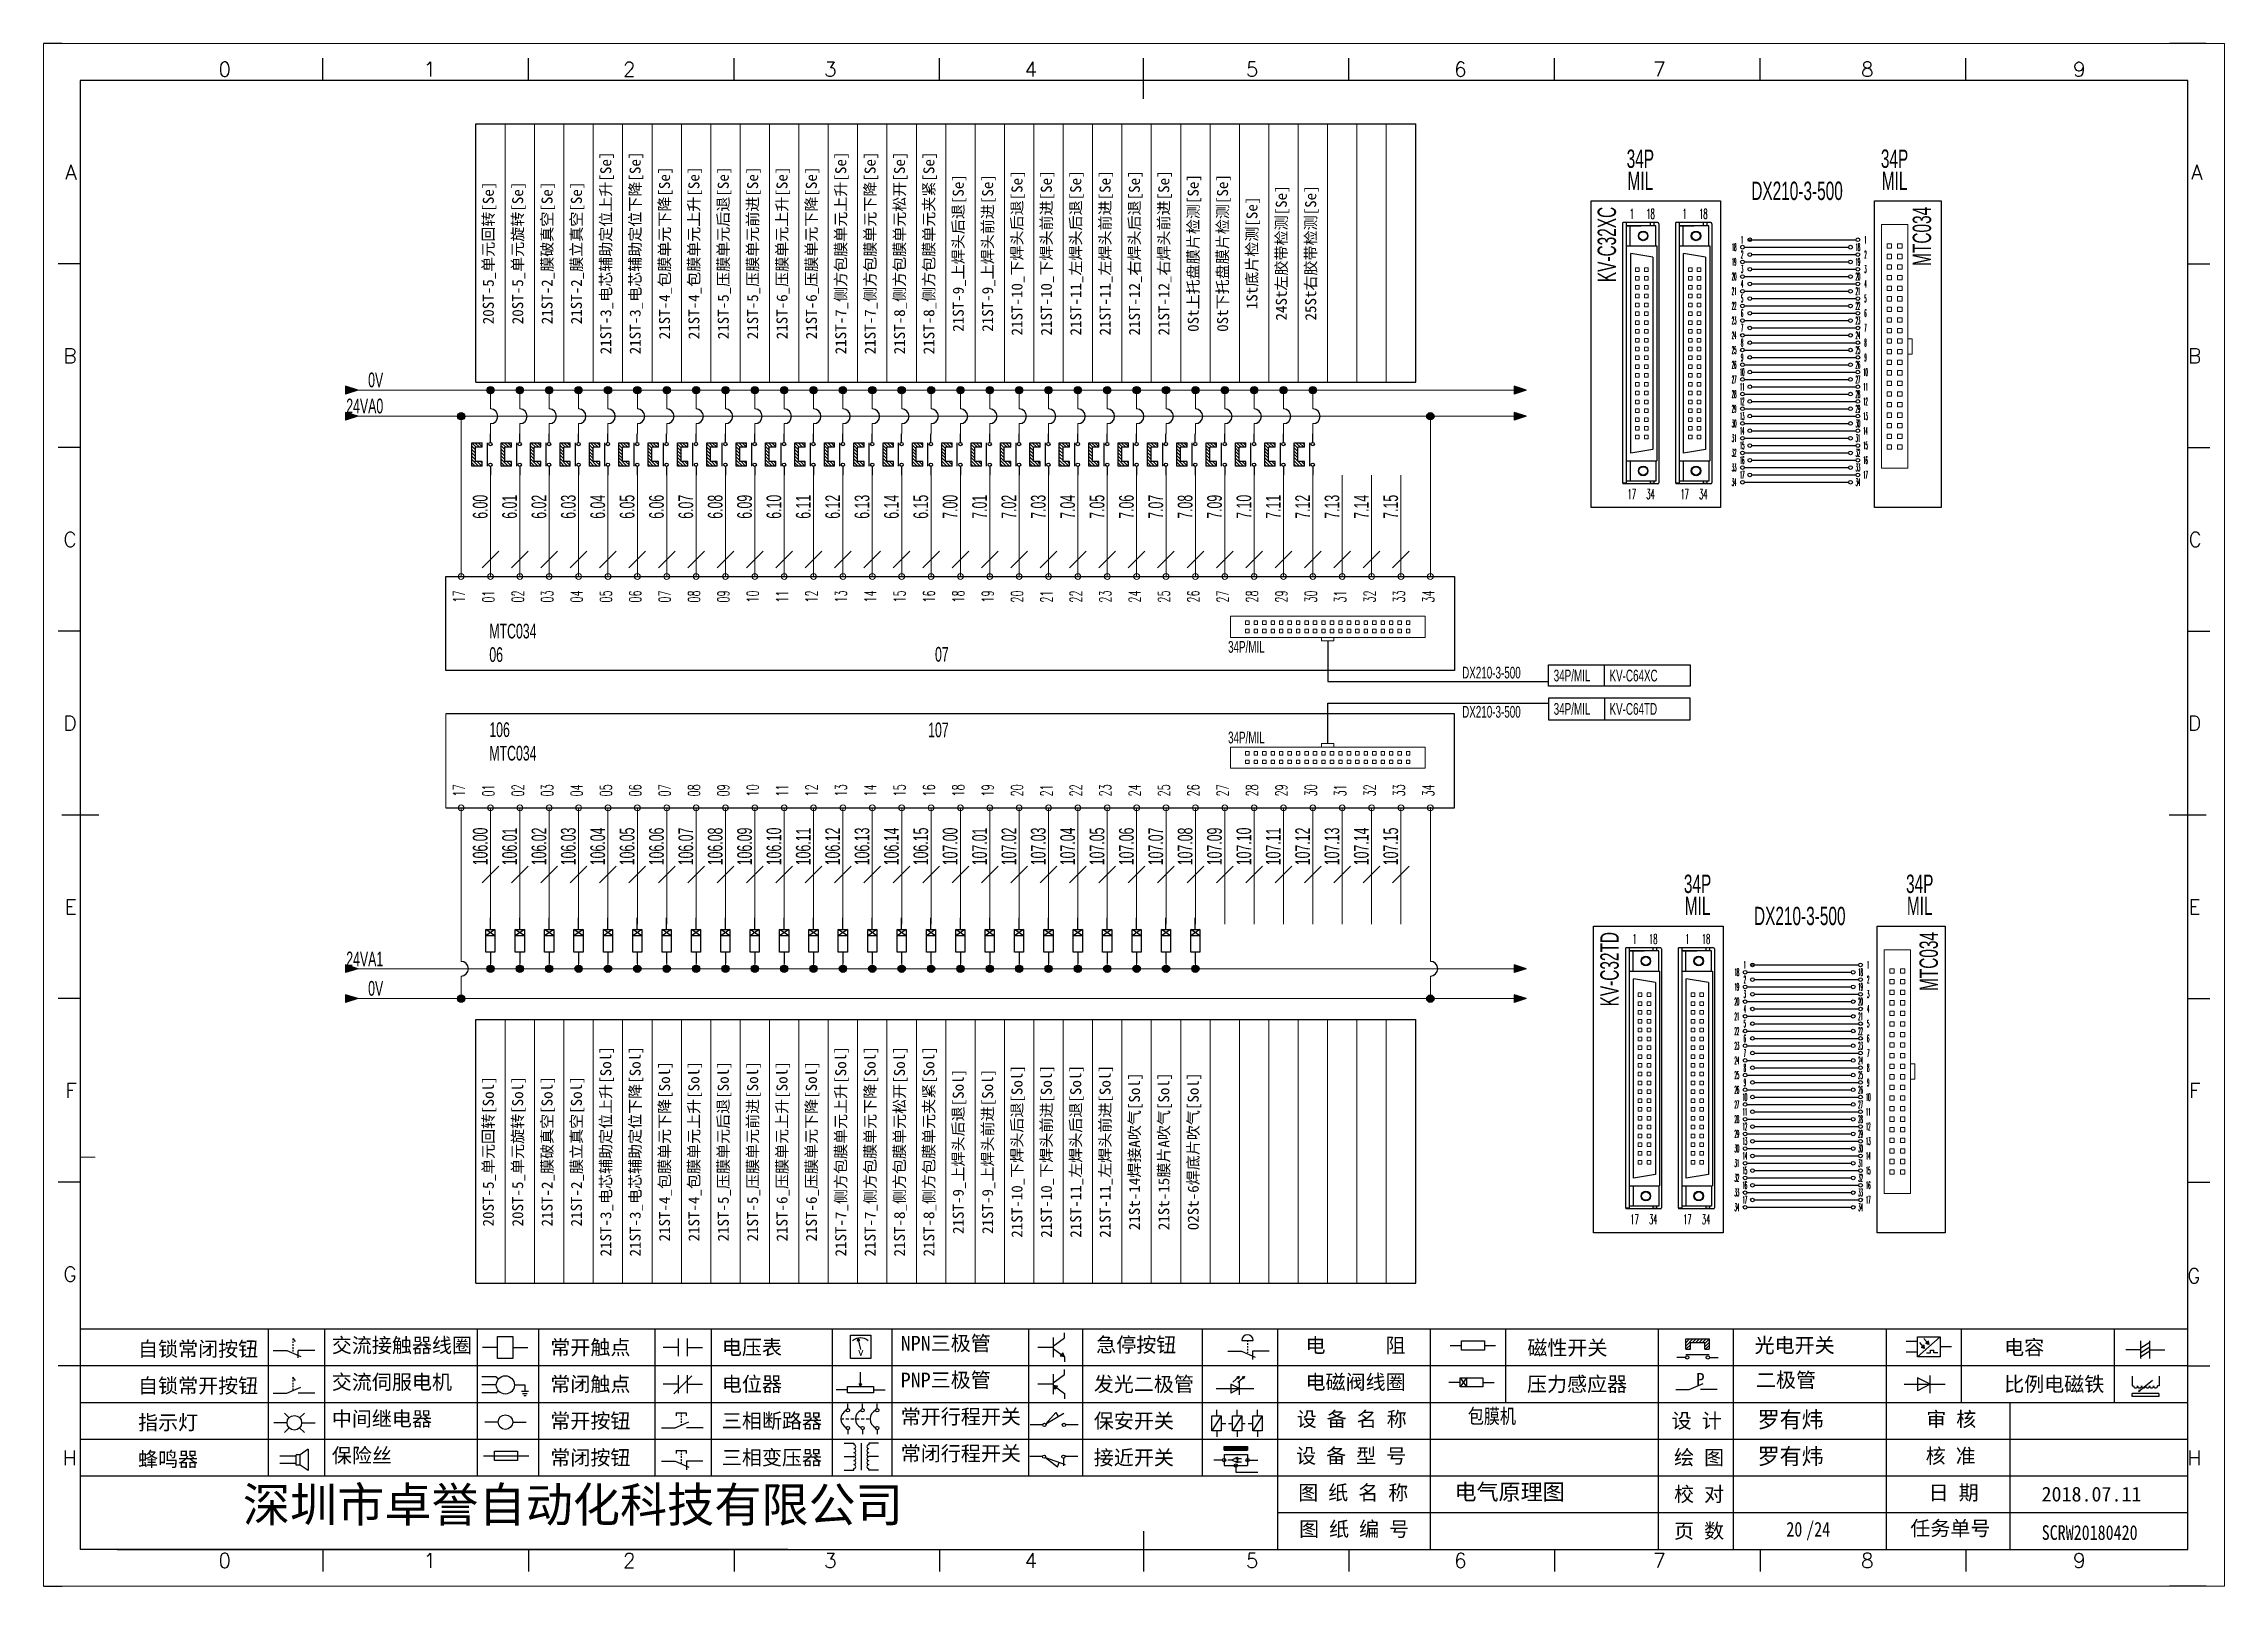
# Model space of a CAD drawing. Extents: x 49673 to 52330, y -5620 to -4375.
# Drawn here: x 50684.6 to 50981.6, y -5366.4 to -5156.4 of the extents above; entities that cross this region are included whole.
import ezdxf
from ezdxf.enums import TextEntityAlignment as Align

# ---------------------------------------------------------------- set-up
doc = ezdxf.new("R2010")
doc.units = 0
doc.header["$MEASUREMENT"] = 0
for name, color, linetype in [('AE_BOR', 1, 'Continuous'), ('Z_OM_GAIKEI', 7, 'Continuous'), ('细实线层', 7, 'Continuous')]:
    doc.layers.add(name, color=color, linetype=linetype)
doc.layers.add('Dimension', color=3, linetype='Continuous', lineweight=13)
doc.styles.get("Standard").update_dxf_attribs({"font": 'txt.shx'})
doc.styles.add('WD', font='simplex.shx', dxfattribs={"bigfont": 'gbcbig.shx'})
doc.styles.add('样式 8', font='arial.ttf')
doc.styles.add('楷体', font='STFANGSO.TTF', dxfattribs={"width": 0.8})
doc.styles.add('汉字', font='')
doc.styles.get('汉字').set_extended_font_data('新宋体')

msp = doc.modelspace()

# ---------------------------------------------------------------- texts
at = {"lineweight": 0, "style": 'WD'}
for s, height, width, p in [('1', 1.33, 0.5, (50900.92, -5179.61)), ('18', 1.333, 0.5, (50903.47, -5179.61)), ('1', 1.33, 0.5, (50908.12, -5179.61)), ('18', 1.333, 0.5, (50910.66, -5179.61)), ('1', 1, 0.3, (50915.94, -5183.15)), ('1', 1, 0.3, (50932.74, -5183.15)), ('18', 1, 0.3, (50914.85, -5184.15)), ('2', 1, 0.3, (50915.94, -5185.15)), ('18', 1, 0.3, (50931.71, -5184.15)), ('2', 1, 0.3, (50932.74, -5185.15)), ('20', 1, 0.3, (50914.85, -5188.15)), ('19', 1, 0.3, (50914.85, -5186.15)), ('3', 1, 0.3, (50915.94, -5187.15)), ('20', 1, 0.3, (50931.71, -5188.15)), ('19', 1, 0.3, (50931.71, -5186.15)), ('3', 1, 0.3, (50932.74, -5187.15)), ('21', 1, 0.3, (50914.85, -5190.15)), ('4', 1, 0.3, (50915.94, -5189.15)), ('5', 1, 0.3, (50915.94, -5191.15)), ('21', 1, 0.3, (50931.71, -5190.15)), ('4', 1, 0.3, (50932.74, -5189.15)), ('5', 1, 0.3, (50932.74, -5191.15)), ('22', 1, 0.3, (50914.85, -5192.15)), ('23', 1, 0.3, (50914.85, -5194.15)), ('6', 1, 0.3, (50915.94, -5193.15)), ('22', 1, 0.3, (50931.71, -5192.15)), ('23', 1, 0.3, (50931.71, -5194.15)), ('6', 1, 0.3, (50932.74, -5193.15)), ('24', 1, 0.3, (50914.85, -5196.15)), ('7', 1, 0.3, (50915.94, -5195.15)), ('8', 1, 0.3, (50915.94, -5197.15)), ('24', 1, 0.3, (50931.71, -5196.15)), ('7', 1, 0.3, (50932.74, -5195.15)), ('8', 1, 0.3, (50932.74, -5197.15)), ('25', 1, 0.3, (50914.85, -5198.15)), ('26', 1, 0.3, (50914.85, -5200.15)), ('9', 1, 0.3, (50915.94, -5199.15)), ('25', 1, 0.3, (50931.71, -5198.15)), ('26', 1, 0.3, (50931.71, -5200.15)), ('9', 1, 0.3, (50932.74, -5199.15)), ('27', 1, 0.3, (50914.85, -5202.15)), ('10', 1, 0.3, (50915.94, -5201.15)), ('11', 1, 0.3, (50915.94, -5203.15)), ('27', 1, 0.3, (50931.71, -5202.15)), ('10', 1, 0.3, (50932.74, -5201.15)), ('11', 1, 0.3, (50932.74, -5203.15)), ('28', 1, 0.3, (50914.85, -5204.15)), ('29', 1, 0.3, (50914.85, -5206.15)), ('12', 1, 0.3, (50915.94, -5205.15)), ('28', 1, 0.3, (50931.71, -5204.15)), ('29', 1, 0.3, (50931.71, -5206.15)), ('12', 1, 0.3, (50932.74, -5205.15)), ('30', 1, 0.3, (50914.85, -5208.15)), ('13', 1, 0.3, (50915.94, -5207.15)), ('14', 1, 0.3, (50915.94, -5209.15)), ('30', 1, 0.3, (50931.71, -5208.15)), ('13', 1, 0.3, (50932.74, -5207.15)), ('14', 1, 0.3, (50932.74, -5209.15)), ('31', 1, 0.3, (50914.85, -5210.15)), ('32', 1, 0.3, (50914.85, -5212.15)), ('15', 1, 0.3, (50915.94, -5211.15)), ('31', 1, 0.3, (50931.71, -5210.15)), ('32', 1, 0.3, (50931.71, -5212.15)), ('15', 1, 0.3, (50932.74, -5211.15)), ('33', 1, 0.3, (50914.85, -5214.15)), ('16', 1, 0.3, (50915.94, -5213.15)), ('17', 1, 0.3, (50915.94, -5215.15)), ('33', 1, 0.3, (50931.71, -5214.15)), ('16', 1, 0.3, (50932.74, -5213.15)), ('17', 1, 0.3, (50932.74, -5215.15)), ('17', 1.333, 0.5, (50900.92, -5217.77)), ('34', 1.333, 0.5, (50903.47, -5217.77)), ('17', 1.333, 0.5, (50908.12, -5217.77)), ('34', 1.333, 0.5, (50910.66, -5217.77)), ('34', 1, 0.3, (50914.85, -5216.15)), ('34', 1, 0.3, (50931.71, -5216.15)), ('1', 1.33, 0.5, (50901.29, -5278.32)), ('18', 1.333, 0.5, (50903.83, -5278.32)), ('1', 1.33, 0.5, (50908.49, -5278.32)), ('18', 1.333, 0.5, (50911.03, -5278.32)), ('18', 1, 0.3, (50915.22, -5282.85)), ('2', 1, 0.3, (50916.31, -5283.85)), ('1', 1, 0.3, (50916.31, -5281.85)), ('18', 1, 0.3, (50932.07, -5282.85)), ('2', 1, 0.3, (50933.11, -5283.85)), ('1', 1, 0.3, (50933.11, -5281.85)), ('20', 1, 0.3, (50915.22, -5286.85)), ('19', 1, 0.3, (50915.22, -5284.85)), ('3', 1, 0.3, (50916.31, -5285.85)), ('20', 1, 0.3, (50932.07, -5286.85)), ('19', 1, 0.3, (50932.07, -5284.85)), ('3', 1, 0.3, (50933.11, -5285.85)), ('21', 1, 0.3, (50915.22, -5288.85)), ('4', 1, 0.3, (50916.31, -5287.85)), ('5', 1, 0.3, (50916.31, -5289.85)), ('21', 1, 0.3, (50932.07, -5288.85)), ('4', 1, 0.3, (50933.11, -5287.85)), ('5', 1, 0.3, (50933.11, -5289.85)), ('22', 1, 0.3, (50915.22, -5290.85)), ('23', 1, 0.3, (50915.22, -5292.85)), ('6', 1, 0.3, (50916.31, -5291.85)), ('22', 1, 0.3, (50932.07, -5290.85)), ('23', 1, 0.3, (50932.07, -5292.85)), ('6', 1, 0.3, (50933.11, -5291.85)), ('24', 1, 0.3, (50915.22, -5294.85)), ('7', 1, 0.3, (50916.31, -5293.85)), ('8', 1, 0.3, (50916.31, -5295.85)), ('24', 1, 0.3, (50932.07, -5294.85)), ('7', 1, 0.3, (50933.11, -5293.85)), ('8', 1, 0.3, (50933.11, -5295.85)), ('25', 1, 0.3, (50915.22, -5296.85)), ('26', 1, 0.3, (50915.22, -5298.85)), ('9', 1, 0.3, (50916.31, -5297.85)), ('25', 1, 0.3, (50932.07, -5296.85)), ('26', 1, 0.3, (50932.07, -5298.85)), ('9', 1, 0.3, (50933.11, -5297.85)), ('27', 1, 0.3, (50915.22, -5300.85)), ('10', 1, 0.3, (50916.31, -5299.85)), ('11', 1, 0.3, (50916.31, -5301.85)), ('27', 1, 0.3, (50932.07, -5300.85)), ('10', 1, 0.3, (50933.11, -5299.85)), ('11', 1, 0.3, (50933.11, -5301.85)), ('28', 1, 0.3, (50915.22, -5302.85)), ('29', 1, 0.3, (50915.22, -5304.85)), ('12', 1, 0.3, (50916.31, -5303.85)), ('28', 1, 0.3, (50932.07, -5302.85)), ('29', 1, 0.3, (50932.07, -5304.85)), ('12', 1, 0.3, (50933.11, -5303.85)), ('30', 1, 0.3, (50915.22, -5306.85)), ('13', 1, 0.3, (50916.31, -5305.85)), ('14', 1, 0.3, (50916.31, -5307.85)), ('30', 1, 0.3, (50932.07, -5306.85)), ('13', 1, 0.3, (50933.11, -5305.85)), ('14', 1, 0.3, (50933.11, -5307.85)), ('31', 1, 0.3, (50915.22, -5308.85)), ('32', 1, 0.3, (50915.22, -5310.85)), ('15', 1, 0.3, (50916.31, -5309.85)), ('31', 1, 0.3, (50932.07, -5308.85)), ('32', 1, 0.3, (50932.07, -5310.85)), ('15', 1, 0.3, (50933.11, -5309.85)), ('33', 1, 0.3, (50915.22, -5312.85)), ('16', 1, 0.3, (50916.31, -5311.85)), ('33', 1, 0.3, (50932.07, -5312.85)), ('16', 1, 0.3, (50933.11, -5311.85)), ('17', 1.333, 0.5, (50901.29, -5316.48)), ('34', 1.333, 0.5, (50903.83, -5316.48)), ('17', 1.333, 0.5, (50908.49, -5316.48)), ('34', 1.333, 0.5, (50911.03, -5316.48)), ('34', 1, 0.3, (50915.22, -5314.85)), ('17', 1, 0.3, (50916.31, -5313.85)), ('34', 1, 0.3, (50932.07, -5314.85)), ('17', 1, 0.3, (50933.11, -5313.85))]:
    msp.add_text(s, height=height, dxfattribs=dict(at, width=width)).set_placement(p, align=Align.MIDDLE)
at = {"lineweight": 0, "style": 'WD', "width": 0.6}
for s, p in [('17', (50742, -5230.88)), ('01', (50746, -5230.88)), ('02', (50750, -5230.88)), ('03', (50754, -5230.88)), ('04', (50758, -5230.88)), ('05', (50762, -5230.88)), ('06', (50766, -5230.88)), ('07', (50770, -5230.88)), ('08', (50774, -5230.88)), ('09', (50778, -5230.88)), ('10', (50782, -5230.88)), ('11', (50786, -5230.88)), ('12', (50790, -5230.88)), ('13', (50794, -5230.88)), ('14', (50798, -5230.88)), ('15', (50802, -5230.88)), ('16', (50806, -5230.88)), ('18', (50810, -5230.88)), ('19', (50814, -5230.88)), ('20', (50818, -5230.88)), ('21', (50822, -5230.88)), ('22', (50826, -5230.88)), ('23', (50830, -5230.88)), ('24', (50834, -5230.88)), ('25', (50838, -5230.88)), ('26', (50842, -5230.88)), ('27', (50846, -5230.88)), ('28', (50850, -5230.88)), ('29', (50854, -5230.88)), ('30', (50858, -5230.88)), ('31', (50862, -5230.88)), ('32', (50866, -5230.88)), ('33', (50870, -5230.88)), ('34', (50874, -5230.88)), ('17', (50742, -5257.28)), ('01', (50746, -5257.28)), ('02', (50750, -5257.28)), ('03', (50754, -5257.28)), ('04', (50758, -5257.28)), ('05', (50762, -5257.28)), ('06', (50766, -5257.28)), ('07', (50770, -5257.28)), ('08', (50774, -5257.28)), ('09', (50778, -5257.28)), ('10', (50782, -5257.28)), ('11', (50786, -5257.28)), ('12', (50790, -5257.28)), ('13', (50794, -5257.28)), ('14', (50798, -5257.28)), ('15', (50802, -5257.28)), ('16', (50806, -5257.28)), ('18', (50810, -5257.28)), ('19', (50814, -5257.28)), ('20', (50818, -5257.28)), ('21', (50822, -5257.28)), ('22', (50826, -5257.28)), ('23', (50830, -5257.28)), ('24', (50834, -5257.28)), ('25', (50838, -5257.28)), ('26', (50842, -5257.28)), ('27', (50846, -5257.28)), ('28', (50850, -5257.28)), ('29', (50854, -5257.28)), ('30', (50858, -5257.28)), ('31', (50862, -5257.28)), ('32', (50866, -5257.28)), ('33', (50870, -5257.28)), ('34', (50874, -5257.28))]:
    msp.add_text(s, height=1.6, rotation=90, dxfattribs=at).set_placement(p, align=Align.RIGHT)
at = {"layer": 'Dimension', "lineweight": 0, "style": '样式 8', "width": 0.6}
for s, p in [('34P', (50902.08, -5173.36)), ('34P', (50936.7, -5173.36)), ('MIL', (50902.08, -5176.36)), ('DX210-3-500', (50923.42, -5177.73)), ('MIL', (50936.7, -5176.36)), ('34P', (50909.87, -5272.06)), ('34P', (50940.13, -5272.06)), ('MIL', (50909.87, -5275.06)), ('DX210-3-500', (50923.79, -5276.44)), ('MIL', (50940.13, -5275.06))]:
    msp.add_text(s, height=2.5, dxfattribs=at).set_placement(p, align=Align.CENTER)
at = {"layer": 'Dimension', "color": 3, "lineweight": 0, "style": '样式 8', "width": 0.6}
for s, height, p in [('KV-C32XC', 2.5, (50898.76, -5178.66)), ('MTC034', 2.5, (50941.67, -5178.66)), ('6.00', 2, (50745.08, -5217.86)), ('6.01', 2, (50749.08, -5217.86)), ('6.02', 2, (50753.08, -5217.86)), ('6.03', 2, (50757.08, -5217.86)), ('6.04', 2, (50761.08, -5217.86)), ('6.05', 2, (50765.08, -5217.86)), ('6.06', 2, (50769.08, -5217.86)), ('6.07', 2, (50773.08, -5217.86)), ('6.08', 2, (50777.08, -5217.86)), ('6.09', 2, (50781.08, -5217.86)), ('6.10', 2, (50785.08, -5217.86)), ('6.11', 2, (50789.08, -5217.86)), ('6.12', 2, (50793.08, -5217.86)), ('6.13', 2, (50797.08, -5217.86)), ('6.14', 2, (50801.08, -5217.86)), ('6.15', 2, (50805.08, -5217.86)), ('7.00', 2, (50809.08, -5217.86)), ('7.01', 2, (50813.08, -5217.86)), ('7.02', 2, (50817.08, -5217.86)), ('7.03', 2, (50821.08, -5217.86)), ('7.04', 2, (50825.08, -5217.86)), ('7.05', 2, (50829.08, -5217.86)), ('7.06', 2, (50833.08, -5217.86)), ('7.07', 2, (50837.08, -5217.86)), ('7.08', 2, (50841.08, -5217.86)), ('7.09', 2, (50845.08, -5217.86)), ('7.10', 2, (50849.08, -5217.86)), ('7.11', 2, (50853.08, -5217.86)), ('7.12', 2, (50857.08, -5217.86)), ('7.13', 2, (50861.08, -5217.86)), ('7.14', 2, (50865.08, -5217.86)), ('7.15', 2, (50869.08, -5217.86)), ('106.00', 2, (50745.08, -5263.16)), ('106.01', 2, (50749.08, -5263.16)), ('106.02', 2, (50753.08, -5263.16)), ('106.03', 2, (50757.08, -5263.16)), ('106.04', 2, (50761.08, -5263.16)), ('106.05', 2, (50765.08, -5263.16)), ('106.06', 2, (50769.08, -5263.16)), ('106.07', 2, (50773.08, -5263.16)), ('106.08', 2, (50777.08, -5263.16)), ('106.09', 2, (50781.08, -5263.16)), ('106.10', 2, (50785.08, -5263.16)), ('106.11', 2, (50789.08, -5263.16)), ('106.12', 2, (50793.08, -5263.16)), ('106.13', 2, (50797.08, -5263.16)), ('106.14', 2, (50801.08, -5263.16)), ('106.15', 2, (50805.08, -5263.16)), ('107.00', 2, (50809.08, -5263.16)), ('107.01', 2, (50813.08, -5263.16)), ('107.02', 2, (50817.08, -5263.16)), ('107.03', 2, (50821.08, -5263.16)), ('107.04', 2, (50825.08, -5263.16)), ('107.05', 2, (50829.08, -5263.16)), ('107.06', 2, (50833.08, -5263.16)), ('107.07', 2, (50837.08, -5263.16)), ('107.08', 2, (50841.08, -5263.16)), ('107.09', 2, (50845.08, -5263.16)), ('107.10', 2, (50849.08, -5263.16)), ('107.11', 2, (50853.08, -5263.16)), ('107.12', 2, (50857.08, -5263.16)), ('107.13', 2, (50861.08, -5263.16)), ('107.14', 2, (50865.08, -5263.16)), ('107.15', 2, (50869.08, -5263.16)), ('KV-C32TD', 2.5, (50899.13, -5277.37)), ('MTC034', 2.5, (50942.6, -5277.37))]:
    msp.add_text(s, height=height, rotation=90, dxfattribs=at).set_placement(p, align=Align.RIGHT)
at = {"layer": 'Dimension', "lineweight": 0, "style": '样式 8', "width": 0.6}
for s, p in [('0V', (50730.87, -5203.22)), ('24VA0', (50730.87, -5206.77)), ('24VA1', (50730.87, -5282.04)), ('0V', (50730.87, -5286.04))]:
    msp.add_text(s, height=2, dxfattribs=at).set_placement(p, align=Align.RIGHT)
at = {"layer": 'Dimension', "color": 3, "lineweight": 0, "style": '样式 8', "width": 0.6}
for s, height, p in [('MTC034', 2, (50745.32, -5237.41)), ('06', 2, (50745.32, -5240.61)), ('34P/MIL', 1.6, (50845.93, -5239.36)), ('DX210-3-500', 1.6, (50877.81, -5242.86)), ('DX210-3-500', 1.6, (50877.81, -5248.2)), ('106', 2, (50745.32, -5250.83)), ('34P/MIL', 1.6, (50845.93, -5251.7)), ('MTC034', 2, (50745.32, -5254.03))]:
    msp.add_text(s, height=height, dxfattribs=at).set_placement(p)
for s, p in [('07', (50807.88, -5240.57)), ('107', (50807.88, -5250.86))]:
    msp.add_text(s, height=2, dxfattribs=at).set_placement(p, align=Align.RIGHT)
for s, p in [('34P/MIL', (50890.28, -5242.46)), ('KV-C64XC', (50897.88, -5242.46)), ('34P/MIL', (50890.28, -5247)), ('KV-C64TD', (50897.88, -5247))]:
    msp.add_text(s, height=1.6, dxfattribs=at).set_placement(p, align=Align.MIDDLE_LEFT)
at = {"layer": 'Dimension', "color": 0, "lineweight": 0, "char_height": 1.5, "attachment_point": 2, "rotation": 90}
for s, insert, width in [('{\\f宋体|b0|i0|c134|p0;21ST-3_电芯辅助定位上升[Se]}', (50760.43, -5184.94), 33.299), ('{\\f宋体|b0|i0|c134|p0;21ST-3_电芯辅助定位下降[Se]}', (50764.43, -5184.94), 33.299), ('{\\f宋体|b0|i0|c134|p0;21ST-4_包膜单元下降[Se]}', (50768.43, -5184.94), 33.299), ('{\\f宋体|b0|i0|c134|p0;21ST-4_包膜单元上升[Se]}', (50772.43, -5184.94), 33.299), ('{\\f宋体|b0|i0|c134|p0;21ST-5_压膜单元后退[Se]}', (50776.43, -5184.94), 33.299), ('{\\f宋体|b0|i0|c134|p0;21ST-5_压膜单元前进[Se]}', (50780.43, -5184.94), 33.299), ('{\\f宋体|b0|i0|c134|p0;21ST-6_压膜单元上升[Se]}', (50784.43, -5184.94), 33.299), ('{\\f宋体|b0|i0|c134|p0;21ST-6_压膜单元下降[Se]}', (50788.43, -5184.94), 33.299), ('{\\f宋体|b0|i0|c134|p0;21ST-7_侧方包膜单元上升[Se]}', (50792.43, -5184.94), 33.299), ('{\\f宋体|b0|i0|c134|p0;21ST-7_侧方包膜单元下降[Se]}', (50796.43, -5184.94), 33.299), ('{\\f宋体|b0|i0|c134|p0;21ST-8_侧方包膜单元松开[Se]}', (50800.43, -5184.94), 33.299), ('{\\f宋体|b0|i0|c134|p0;21ST-8_侧方包膜单元夹紧[Se]}', (50804.43, -5184.94), 33.299), ('{\\f宋体|b0|i0|c134|p0;20ST-5_单元回转[Se]}', (50744.43, -5184.94), 33.299), ('{\\f宋体|b0|i0|c134|p0;20ST-5_单元旋转[Se]}', (50748.43, -5184.94), 33.299), ('{\\f宋体|b0|i0|c134|p0;21ST-2_膜破真空[Se]}', (50752.43, -5184.94), 33.299), ('{\\f宋体|b0|i0|c134|p0;21ST-2_膜立真空[Se]}', (50756.43, -5184.94), 33.299), ('{\\f宋体|b0|i0|c134|p0;21ST-9_上焊头后退[Se]}', (50808.43, -5184.94), 33.299), ('{\\f宋体|b0|i0|c134|p0;21ST-9_上焊头前进[Se]}', (50812.43, -5184.94), 33.299), ('{\\f宋体|b0|i0|c134|p0;21ST-10_下焊头后退[Se]}', (50816.43, -5184.94), 33.299), ('{\\f宋体|b0|i0|c134|p0;21ST-10_下焊头前进[Se]}', (50820.43, -5184.94), 33.299), ('{\\f宋体|b0|i0|c134|p0;21ST-11_左焊头后退[Se]}', (50824.43, -5184.94), 33.299), ('{\\f宋体|b0|i0|c134|p0;21ST-11_左焊头前进[Se]}', (50828.43, -5184.94), 33.299), ('{\\f宋体|b0|i0|c134|p0;21ST-12_右焊头后退[Se]}', (50832.43, -5184.94), 33.299), ('{\\f宋体|b0|i0|c134|p0;21ST-12_右焊头前进[Se]}', (50836.43, -5184.94), 33.299), ('{\\f宋体|b0|i0|c134|p0;0St上托盘膜片检测[Se]}', (50840.43, -5184.94), 33.299), ('{\\f宋体|b0|i0|c134|p0;0St下托盘膜片检测[Se]}', (50844.43, -5184.94), 33.299), ('{\\f宋体|b0|i0|c134|p0;24St左胶带检测[Se]}', (50852.43, -5184.94), 33.299), ('{\\f宋体|b0|i0|c134|p0;25St右胶带检测[Se]}', (50856.43, -5184.94), 33.299), ('{\\f宋体|b0|i0|c134|p0;1St底片检测[Se]}', (50848.43, -5184.94), 33.299), ('{\\f宋体|b0|i0|c134|p0;21ST-3_电芯辅助定位上升[Sol]}', (50760.43, -5307.24), 33.9962), ('{\\f宋体|b0|i0|c134|p0;21ST-3_电芯辅助定位下降[Sol]}', (50764.43, -5307.24), 33.9962), ('{\\f宋体|b0|i0|c134|p0;21ST-4_包膜单元下降[Sol]}', (50768.43, -5307.24), 33.9962), ('{\\f宋体|b0|i0|c134|p0;21ST-4_包膜单元上升[Sol]}', (50772.43, -5307.24), 33.9962), ('{\\f宋体|b0|i0|c134|p0;21ST-5_压膜单元后退[Sol]}', (50776.43, -5307.24), 33.9962), ('{\\f宋体|b0|i0|c134|p0;21ST-5_压膜单元前进[Sol]}', (50780.43, -5307.24), 33.9962), ('{\\f宋体|b0|i0|c134|p0;21ST-6_压膜单元上升[Sol]}', (50784.43, -5307.24), 33.9962), ('{\\f宋体|b0|i0|c134|p0;21ST-6_压膜单元下降[Sol]}', (50788.43, -5307.24), 33.9962), ('{\\f宋体|b0|i0|c134|p0;21ST-7_侧方包膜单元上升[Sol]}', (50792.43, -5307.24), 33.9962), ('{\\f宋体|b0|i0|c134|p0;21ST-7_侧方包膜单元下降[Sol]}', (50796.43, -5307.24), 33.9962), ('{\\f宋体|b0|i0|c134|p0;21ST-8_侧方包膜单元松开[Sol]}', (50800.43, -5307.24), 33.9962), ('{\\f宋体|b0|i0|c134|p0;21ST-8_侧方包膜单元夹紧[Sol]}', (50804.43, -5307.24), 33.9962), ('{\\f宋体|b0|i0|c134|p0;20ST-5_单元回转[Sol]}', (50744.43, -5307.24), 33.9962), ('{\\f宋体|b0|i0|c134|p0;20ST-5_单元旋转[Sol]}', (50748.43, -5307.24), 33.9962), ('{\\f宋体|b0|i0|c134|p0;21ST-2_膜破真空[Sol]}', (50752.43, -5307.24), 33.9962), ('{\\f宋体|b0|i0|c134|p0;21ST-2_膜立真空[Sol]}', (50756.43, -5307.24), 33.9962), ('{\\f宋体|b0|i0|c134|p0;21ST-9_上焊头后退[Sol]}', (50808.43, -5307.24), 33.9962), ('{\\f宋体|b0|i0|c134|p0;21ST-9_上焊头前进[Sol]}', (50812.43, -5307.24), 33.9962), ('{\\f宋体|b0|i0|c134|p0;21ST-10_下焊头后退[Sol]}', (50816.43, -5307.24), 33.9962), ('{\\f宋体|b0|i0|c134|p0;21ST-10_下焊头前进[Sol]}', (50820.43, -5307.24), 33.9962), ('{\\f宋体|b0|i0|c134|p0;21ST-11_左焊头后退[Sol]}', (50824.43, -5307.24), 33.9962), ('{\\f宋体|b0|i0|c134|p0;21ST-11_左焊头前进[Sol]}', (50828.43, -5307.24), 33.9962), ('{\\f宋体|b0|i0|c134|p0;21St-14焊接A吹气[Sol]}', (50832.43, -5307.24), 33.9962), ('{\\f宋体|b0|i0|c134|p0;21St-15膜片A吹气[Sol]}', (50836.43, -5307.24), 33.9962), ('{\\f宋体|b0|i0|c134|p0;02St-6焊底片吹气[Sol]}', (50840.43, -5307.24), 33.9962)]:
    msp.add_mtext(s, dxfattribs=dict(at, insert=insert, width=width))
at = {"layer": 'Dimension', "color": 0, "lineweight": 0, "insert": (50921.96, -5357.67), "char_height": 2, "width": 2.9421, "attachment_point": 1, "style": '楷体'}
msp.add_mtext('20', dxfattribs=at)

# ---------------------------------------------------------------- blocks, each defined once
blk = doc.blocks.new('磁性开关')
at = {"linetype": 'ByBlock'}
h = blk.add_hatch(dxfattribs=at)
h.set_pattern_fill('ANSI31', color=256, scale=0.1, style=0)
h.set_pattern_definition([(45, (0, 0), (-0.224506403, 0.224506403), [])])
h.paths.add_polyline_path([(-1910.88, -776.69), (-1910.88, -775.29), (-1907.69, -775.29), (-1907.69, -776.69), (-1908.31, -776.69), (-1908.31, -775.79), (-1910.25, -775.79), (-1910.25, -776.69)])
for p, q in [((-1910.91, -777.81), (-1912.09, -777.81)), ((-1910.88, -776.69), (-1910.88, -775.29)), ((-1910.88, -775.29), (-1907.69, -775.29)), ((-1910.88, -776.69), (-1910.25, -776.69)), ((-1910.88, -777.39), (-1907.69, -777.39)), ((-1910.25, -776.69), (-1910.25, -775.79)), ((-1910.25, -775.79), (-1908.31, -775.79)), ((-1908.31, -776.69), (-1908.31, -775.79)), ((-1908.31, -776.69), (-1907.69, -776.69)), ((-1907.69, -775.29), (-1907.69, -776.69)), ((-1907.66, -777.81), (-1906.48, -777.81))]:
    blk.add_line(p, q, dxfattribs=at)
for centre in [(-1910.68, -777.81), (-1907.88, -777.81)]:
    blk.add_circle(centre, 0.225, dxfattribs=at)
blk = doc.blocks.new('*U28')
at = {"linetype": 'ByBlock'}
for p, q in [((-1909.23, -780.45), (-1909.23, -780.67)), ((-1909.23, -780.45), (-1908.92, -780.84)), ((-1909.23, -780.84), (-1909.23, -781.05)), ((-1911.92, -782.07), (-1910.06, -782.07)), ((-1910.06, -782.07), (-1908.18, -782.88)), ((-1909.23, -781.23), (-1909.23, -781.44)), ((-1909.23, -781.61), (-1909.23, -781.83)), ((-1909.23, -782), (-1909.23, -782.21)), ((-1909.23, -782.38), (-1909.23, -782.43)), ((-1908.52, -783.07), (-1908.52, -782.07)), ((-1906.25, -782.07), (-1908.52, -782.07))]:
    blk.add_line(p, q, dxfattribs=at)
blk = doc.blocks.new('*U30')
at = {"linetype": 'ByBlock'}
for p, q in [((-1911.92, -792.89), (-1910.06, -792.89)), ((-1910.06, -792.89), (-1908.18, -792.08)), ((-1908.88, -791.17), (-1909.23, -790.71)), ((-1909.23, -790.71), (-1909.23, -790.92)), ((-1909.23, -791.09), (-1909.23, -791.31)), ((-1909.23, -791.48), (-1909.23, -791.69)), ((-1909.23, -791.86), (-1909.23, -792.08)), ((-1909.23, -792.25), (-1909.23, -792.47)), ((-1906.25, -792.89), (-1908.52, -792.89))]:
    blk.add_line(p, q, dxfattribs=at)
blk = doc.blocks.new('蜂鸣器')
at = {"linetype": 'ByBlock'}
for p, q in [((-1907.17, -795.53), (-1908.25, -796.26)), ((-1907.17, -795.53), (-1907.17, -798.41)), ((-1908.8, -796.48), (-1911.01, -796.48)), ((-1908.8, -797.46), (-1911.01, -797.46)), ((-1908.25, -796.26), (-1908.8, -796.26)), ((-1908.8, -797.68), (-1908.8, -796.26)), ((-1908.25, -797.68), (-1908.8, -797.68)), ((-1908.25, -797.68), (-1908.25, -796.26)), ((-1907.17, -798.41), (-1908.25, -797.68))]:
    blk.add_line(p, q, dxfattribs=at)
blk = doc.blocks.new('指示灯')
at = {"linetype": 'ByBlock'}
for p, q in [((-1854.25, -776.92), (-1856.06, -776.92)), ((-1854.62, -775.59), (-1853.97, -776.23)), ((-1854.62, -778.25), (-1853.97, -777.61)), ((-1851.9, -775.59), (-1852.54, -776.23)), ((-1851.9, -778.25), (-1852.54, -777.61)), ((-1852.26, -776.92), (-1850.45, -776.92))]:
    blk.add_line(p, q, dxfattribs=at)
blk.add_circle((-1853.26, -776.92), 0.992, dxfattribs=at)
blk = doc.blocks.new('光电开关')
at = {"linetype": 'ByBlock'}
h = blk.add_hatch(dxfattribs=at)
h.set_pattern_fill('ANSI31', color=256, scale=0.01, style=0)
h.set_pattern_definition([(45, (0.172267, 0), (-0.0224506403, 0.0224506403), [])])
h.paths.add_polyline_path([(-1882.44, -776.34), (-1882.5, -775.91), (-1882.68, -776.07)])
h.paths.add_polyline_path([(-1882.86, -776.23), (-1882.44, -776.34), (-1882.68, -776.07)])
h.paths.add_polyline_path([(-1883.05, -776.88), (-1883.11, -776.45), (-1883.29, -776.61)])
h.paths.add_polyline_path([(-1883.47, -776.77), (-1883.05, -776.88), (-1883.29, -776.61)])
for p, q in [((-1884.01, -775.96), (-1885.56, -775.96)), ((-1884.01, -777.39), (-1885.56, -777.39)), ((-1880.91, -775.3), (-1884.01, -778.05)), ((-1883.75, -776.09), (-1883.05, -776.88)), ((-1883.11, -776.45), (-1883.47, -776.77)), ((-1883.05, -776.88), (-1883.47, -776.77)), ((-1883.14, -775.55), (-1882.44, -776.34)), ((-1883.05, -776.88), (-1883.11, -776.45)), ((-1882.5, -775.91), (-1882.86, -776.23)), ((-1882.44, -776.34), (-1882.86, -776.23)), ((-1882.78, -777.47), (-1882.23, -777.47)), ((-1882.44, -776.34), (-1882.5, -775.91)), ((-1882.23, -777.47), (-1882.23, -777.14)), ((-1882.23, -777.14), (-1881.78, -777.14)), ((-1881.78, -777.47), (-1881.78, -777.14)), ((-1881.23, -777.47), (-1881.78, -777.47)), ((-1879.37, -776.67), (-1880.91, -776.67))]:
    blk.add_line(p, q, dxfattribs=at)
blk.add_lwpolyline([(-1884.01, -775.3), (-1880.91, -775.3), (-1880.91, -778.05), (-1884.01, -778.05)], close=True, dxfattribs=at)
blk = doc.blocks.new('交流接触器线圈')
at = {"linetype": 'ByBlock'}
for p, q in [((-1880.82, -781.77), (-1882.87, -781.77)), ((-1878.72, -781.77), (-1876.67, -781.77))]:
    blk.add_line(p, q, dxfattribs=at)
blk.add_lwpolyline([(-1880.82, -780.28), (-1878.72, -780.28), (-1878.72, -783.26), (-1880.82, -783.26)], close=True, dxfattribs=at)
blk = doc.blocks.new('交流伺服电机')
at = {"linetype": 'ByBlock'}
for p, q in [((-1880.97, -785.75), (-1882.94, -785.75)), ((-1880.97, -786.85), (-1882.94, -786.85)), ((-1880.97, -785.75), (-1880.65, -786.03)), ((-1878.49, -786.85), (-1877.07, -786.85)), ((-1877.07, -786.85), (-1877.07, -787.72)), ((-1880.97, -787.94), (-1882.94, -787.94)), ((-1880.97, -787.94), (-1880.65, -787.67)), ((-1877.54, -787.72), (-1876.59, -787.72)), ((-1877.38, -788.01), (-1876.75, -788.01)), ((-1877.23, -788.29), (-1876.9, -788.29))]:
    blk.add_line(p, q, dxfattribs=at)
blk.add_circle((-1879.73, -786.85), 1.24, dxfattribs=at)
blk = doc.blocks.new('中间继电器')
at = {"linetype": 'ByBlock'}
for p, q in [((-1880.72, -791.92), (-1882.54, -791.92)), ((-1878.74, -791.92), (-1876.92, -791.92))]:
    blk.add_line(p, q, dxfattribs=at)
blk.add_circle((-1879.73, -791.92), 0.992, dxfattribs=at)
blk = doc.blocks.new('保险丝')
at = {"linetype": 'ByBlock'}
blk.add_line((-1882.72, -796.49), (-1876.55, -796.49), dxfattribs=at)
blk.add_lwpolyline([(-1881.2, -795.86), (-1878.06, -795.86), (-1878.06, -797.12), (-1881.2, -797.12)], close=True, dxfattribs=at)
blk = doc.blocks.new('常开按钮')
at = {"linetype": 'ByBlock'}
for p, q in [((-1910.06, -787.73), (-1908.18, -786.93)), ((-1909.9, -785.68), (-1908.56, -785.68)), ((-1909.9, -785.68), (-1909.9, -786.07)), ((-1909.23, -785.68), (-1909.23, -785.89)), ((-1909.23, -786.06), (-1909.23, -786.28)), ((-1909.23, -786.45), (-1909.23, -786.67)), ((-1909.23, -786.84), (-1909.23, -787.05)), ((-1908.56, -785.68), (-1908.56, -786.07)), ((-1911.92, -787.73), (-1910.06, -787.73)), ((-1909.23, -787.22), (-1909.23, -787.38)), ((-1906.25, -787.73), (-1908.52, -787.73))]:
    blk.add_line(p, q, dxfattribs=at)
blk = doc.blocks.new('常开触点')
at = {"linetype": 'ByBlock'}
for p, q in [((-1853.82, -782.99), (-1853.82, -780.56)), ((-1852.6, -782.99), (-1852.6, -780.56)), ((-1853.82, -781.77), (-1855.88, -781.77)), ((-1852.6, -781.77), (-1850.55, -781.77))]:
    blk.add_line(p, q, dxfattribs=at)
blk = doc.blocks.new('常闭触点')
at = {"linetype": 'ByBlock'}
for p, q in [((-1853.82, -786.77), (-1855.88, -786.77)), ((-1852.01, -785.66), (-1854.43, -788.1)), ((-1853.82, -787.99), (-1853.82, -785.56)), ((-1852.6, -787.99), (-1852.6, -785.56)), ((-1852.6, -786.77), (-1850.55, -786.77))]:
    blk.add_line(p, q, dxfattribs=at)
blk = doc.blocks.new('常闭按钮')
at = {"linetype": 'ByBlock'}
for p, q in [((-1856.13, -792.28), (-1854.28, -792.28)), ((-1854.28, -792.28), (-1852.4, -793.09)), ((-1854.11, -790.83), (-1852.77, -790.83)), ((-1854.11, -790.83), (-1854.11, -791.22)), ((-1853.44, -790.83), (-1853.44, -791.04)), ((-1853.44, -791.21), (-1853.44, -791.43)), ((-1853.44, -791.6), (-1853.44, -791.82)), ((-1853.44, -791.99), (-1853.44, -792.2)), ((-1853.44, -792.37), (-1853.44, -792.53)), ((-1852.77, -790.83), (-1852.77, -791.22)), ((-1850.47, -792.28), (-1852.73, -792.28)), ((-1852.73, -792.28), (-1852.73, -793.43))]:
    blk.add_line(p, q, dxfattribs=at)
blk = doc.blocks.new('电磁阀线圈')
at = {"linetype": 'ByBlock'}
for p, q in [((-1854.61, -795.92), (-1853.75, -797.16)), ((-1853.75, -795.92), (-1854.61, -797.16)), ((-1853.75, -795.92), (-1853.75, -797.16)), ((-1854.61, -796.54), (-1856.17, -796.54)), ((-1851.53, -796.54), (-1849.97, -796.54))]:
    blk.add_line(p, q, dxfattribs=at)
blk.add_lwpolyline([(-1854.61, -795.92), (-1851.53, -795.92), (-1851.53, -797.16), (-1854.61, -797.16)], close=True, dxfattribs=at)
blk = doc.blocks.new('电压表')
at = {"linetype": 'ByBlock'}
for p, q in [((-1814.84, -780.75), (-1814.91, -781.13)), ((-1814.6, -781.05), (-1814.91, -781.13)), ((-1814.84, -780.75), (-1814.46, -782.26)), ((-1814.84, -780.75), (-1814.6, -781.05))]:
    blk.add_line(p, q, dxfattribs=at)
blk.add_lwpolyline([(-1815.84, -780.34), (-1813.07, -780.34), (-1813.07, -783.49), (-1815.84, -783.49)], close=True, dxfattribs=at)
blk.add_arc((-1814.46, -782.26), 1.56, 46.8313, 133.1687, dxfattribs=at)
at = {"linetype": 'ByBlock', "insert": (-1814.7, -782.39), "char_height": 0.75, "width": 0.6768, "attachment_point": 1}
blk.add_mtext('V', dxfattribs=at)
blk = doc.blocks.new('电位器')
at = {"linetype": 'ByBlock'}
for p, q in [((-1814.45, -787.3), (-1814.62, -786.96)), ((-1814.62, -786.96), (-1814.27, -786.96)), ((-1814.45, -787.3), (-1814.45, -785.39)), ((-1814.45, -787.3), (-1814.27, -786.96)), ((-1816.21, -787.75), (-1817.79, -787.75)), ((-1812.68, -787.75), (-1811.1, -787.75))]:
    blk.add_line(p, q, dxfattribs=at)
blk.add_lwpolyline([(-1816.21, -787.3), (-1812.68, -787.3), (-1812.68, -788.2), (-1816.21, -788.2)], close=True, dxfattribs=at)
blk = doc.blocks.new('三相断路器')
at = {"linetype": 'ByBlock'}
for p, q in [((-1816.17, -790.33), (-1816.17, -789.7)), ((-1814.17, -790.33), (-1814.17, -789.7)), ((-1812.18, -790.33), (-1812.18, -789.7)), ((-1817.14, -791.74), (-1816.72, -791.74)), ((-1816.45, -791.74), (-1816.03, -791.74)), ((-1815.76, -791.74), (-1815.34, -791.74)), ((-1815.07, -791.74), (-1814.65, -791.74)), ((-1814.38, -791.74), (-1813.96, -791.74)), ((-1813.69, -791.74), (-1813.27, -791.74)), ((-1816.17, -793.19), (-1816.17, -793.83)), ((-1814.17, -793.19), (-1814.17, -793.83)), ((-1812.18, -793.19), (-1812.18, -793.83))]:
    blk.add_line(p, q, dxfattribs=at)
for centre in [(-1816.17, -790.55), (-1816.17, -792.98), (-1814.17, -790.55), (-1814.17, -792.98), (-1812.18, -790.55), (-1812.18, -792.98)]:
    blk.add_circle(centre, 0.219, dxfattribs=at)
for centre in [(-1815.81, -791.74), (-1813.82, -791.74), (-1811.83, -791.74)]:
    blk.add_arc(centre, 1.32, 115.5791, 244.4209, dxfattribs=at)
blk = doc.blocks.new('三相变压器')
at = {"linetype": 'ByBlock'}
for p, q in [((-1816.69, -795.03), (-1815.37, -795.03)), ((-1815.37, -795.03), (-1815.37, -795.24)), ((-1814.34, -798.7), (-1814.34, -795.04)), ((-1812, -795.03), (-1813.32, -795.03)), ((-1813.32, -795.03), (-1813.32, -795.24)), ((-1816.69, -796.87), (-1815.37, -796.87)), ((-1816.69, -798.71), (-1815.37, -798.71)), ((-1815.37, -798.71), (-1815.37, -798.5)), ((-1812, -796.87), (-1813.32, -796.87)), ((-1813.32, -798.71), (-1813.32, -798.5)), ((-1812, -798.71), (-1813.32, -798.71))]:
    blk.add_line(p, q, dxfattribs=at)
for centre, start, end in [((-1815.37, -795.51), 270, 90), ((-1815.37, -796.06), 270, 90), ((-1813.32, -795.51), 90, 270), ((-1813.32, -796.06), 90, 270), ((-1815.37, -796.6), 270, 90), ((-1815.37, -797.14), 270, 90), ((-1815.37, -797.68), 270, 90), ((-1815.37, -798.23), 270, 90), ((-1813.32, -796.6), 90, 270), ((-1813.32, -797.14), 90, 270), ((-1813.32, -797.68), 90, 270), ((-1813.32, -798.23), 90, 270)]:
    blk.add_arc(centre, 0.271, start, end, dxfattribs=at)
blk = doc.blocks.new('压力感应器')
at = {"linetype": 'ByBlock'}
for p, q in [((-1817.44, -777.73), (-1815.59, -777.73)), ((-1815.59, -777.73), (-1813.71, -776.93)), ((-1811.78, -777.73), (-1814.05, -777.73))]:
    blk.add_line(p, q, dxfattribs=at)
at = {"linetype": 'ByBlock', "insert": (-1814.65, -775.48), "char_height": 1.68, "width": 1.2242, "attachment_point": 1}
blk.add_mtext('{\\fNSimSun|b0|i0|c134|p49;P}', dxfattribs=at)
blk = doc.blocks.new('二极管')
at = {"linetype": 'ByBlock'}
for p, q in [((-1787.52, -776.77), (-1781.92, -776.77)), ((-1783.97, -776.77), (-1785.69, -775.9)), ((-1785.69, -775.9), (-1785.69, -777.65)), ((-1783.97, -776.77), (-1785.69, -777.65)), ((-1783.97, -777.99), (-1783.97, -775.56))]:
    blk.add_line(p, q, dxfattribs=at)
blk = doc.blocks.new('NPN三极管')
at = {"linetype": 'ByBlock'}
for p, q in [((-1785.73, -780.61), (-1785.73, -783.32)), ((-1785.73, -781.82), (-1784.15, -780.66)), ((-1784.15, -780.66), (-1784.15, -779.98)), ((-1785.73, -781.97), (-1787.81, -781.97)), ((-1785.73, -782.11), (-1784.15, -783.27)), ((-1784.41, -782.73), (-1784.74, -783.18)), ((-1784.15, -783.27), (-1784.74, -783.18)), ((-1784.15, -783.27), (-1784.41, -782.73)), ((-1784.15, -783.27), (-1784.15, -783.96))]:
    blk.add_line(p, q, dxfattribs=at)
blk = doc.blocks.new('PNP三极管')
at = {"linetype": 'ByBlock'}
for p, q in [((-1784.9, -786.74), (-1786.98, -786.74)), ((-1784.9, -785.38), (-1784.9, -788.09)), ((-1784.9, -786.59), (-1783.32, -785.43)), ((-1784.9, -786.88), (-1783.32, -788.04)), ((-1784.9, -786.88), (-1784.31, -786.97)), ((-1784.9, -786.88), (-1784.64, -787.42)), ((-1784.31, -786.97), (-1784.64, -787.42)), ((-1783.32, -785.43), (-1783.32, -784.75)), ((-1783.32, -788.04), (-1783.32, -788.73))]:
    blk.add_line(p, q, dxfattribs=at)
blk = doc.blocks.new('常开行程开关')
at = {"linetype": 'ByBlock'}
for p, q in [((-1786.29, -792.3), (-1788.01, -792.3)), ((-1785.89, -792.17), (-1784.52, -790.62)), ((-1785.89, -792.17), (-1783.43, -790.72)), ((-1784.52, -790.62), (-1784.19, -791.17)), ((-1781.48, -792.3), (-1783.21, -792.3))]:
    blk.add_line(p, q, dxfattribs=at)
for centre in [(-1786.07, -792.3), (-1783.42, -792.3)]:
    blk.add_circle(centre, 0.219, dxfattribs=at)
blk = doc.blocks.new('常闭行程开关')
at = {"linetype": 'ByBlock'}
for p, q in [((-1786.34, -796.62), (-1788.07, -796.62)), ((-1785.93, -796.72), (-1783.25, -797.7)), ((-1785.93, -796.72), (-1784.3, -798)), ((-1784.3, -798), (-1784.08, -797.4)), ((-1783.48, -796.84), (-1783.48, -797.85)), ((-1781.54, -796.62), (-1783.26, -796.62))]:
    blk.add_line(p, q, dxfattribs=at)
for centre in [(-1786.12, -796.62), (-1783.48, -796.62)]:
    blk.add_circle(centre, 0.219, dxfattribs=at)
blk = doc.blocks.new('电容')
at = {"linetype": 'ByBlock'}
for p, q in [((-1756.08, -782.99), (-1756.08, -780.56)), ((-1754.86, -780.79), (-1756.08, -781.55)), ((-1754.86, -782.99), (-1754.86, -780.56)), ((-1756.08, -781.77), (-1758.13, -781.77)), ((-1754.86, -781.44), (-1756.08, -782.2)), ((-1754.86, -781.99), (-1756.08, -782.75)), ((-1754.86, -781.77), (-1752.81, -781.77))]:
    blk.add_line(p, q, dxfattribs=at)
blk = doc.blocks.new('发光二极管')
at = {"linetype": 'ByBlock'}
for p, q in [((-1758.01, -786.77), (-1752.89, -786.77)), ((-1754.84, -786.77), (-1756.04, -786.16)), ((-1756.04, -786.16), (-1756.04, -787.39)), ((-1754.84, -786.77), (-1756.04, -787.39)), ((-1755.78, -785.92), (-1754.89, -785.14)), ((-1754.89, -785.14), (-1755.2, -785.22)), ((-1755.2, -785.22), (-1755.01, -785.43)), ((-1755.08, -785.92), (-1754.18, -785.14)), ((-1754.89, -785.14), (-1755.01, -785.43)), ((-1754.84, -787.63), (-1754.84, -785.92)), ((-1754.18, -785.14), (-1754.49, -785.22)), ((-1754.49, -785.22), (-1754.31, -785.43)), ((-1754.18, -785.14), (-1754.31, -785.43))]:
    blk.add_line(p, q, dxfattribs=at)
blk = doc.blocks.new('比例电磁阀')
at = {"linetype": 'ByBlock'}
for p, q in [((-1757.26, -775.38), (-1757.26, -776.71)), ((-1757.26, -776.71), (-1757.05, -776.71)), ((-1753.6, -777.73), (-1757.25, -777.73)), ((-1757.25, -778.13), (-1757.25, -777.73)), ((-1753.6, -778.13), (-1757.25, -778.13)), ((-1754.5, -775.98), (-1756.35, -777.44)), ((-1756.35, -777.44), (-1756.25, -777.25)), ((-1756.35, -777.44), (-1756.15, -777.38)), ((-1756.15, -777.38), (-1756.25, -777.25)), ((-1753.58, -776.71), (-1753.8, -776.71)), ((-1753.6, -777.73), (-1753.6, -778.13)), ((-1753.58, -775.38), (-1753.58, -776.71))]:
    blk.add_line(p, q, dxfattribs=at)
for centre in [(-1756.78, -776.71), (-1756.24, -776.71), (-1755.7, -776.71), (-1755.15, -776.71), (-1754.61, -776.71), (-1754.07, -776.71)]:
    blk.add_arc(centre, 0.271, 180, 0, dxfattribs=at)
blk = doc.blocks.new('保安开关')
at = {"linetype": 'ByBlock'}
for p, q in [((-1757.96, -790.79), (-1757.96, -789.97)), ((-1755.17, -790.79), (-1755.17, -789.97)), ((-1752.39, -790.79), (-1752.39, -789.97)), ((-1757.33, -790.79), (-1758.6, -792.81)), ((-1757.96, -792.81), (-1757.96, -793.62)), ((-1757.33, -791.8), (-1756.72, -791.8)), ((-1756.35, -791.8), (-1755.89, -791.8)), ((-1754.54, -790.79), (-1755.81, -792.81)), ((-1755.17, -792.81), (-1755.17, -793.62)), ((-1754.52, -791.8), (-1754.06, -791.8)), ((-1753.69, -791.8), (-1753.08, -791.8)), ((-1751.75, -790.79), (-1753.02, -792.81)), ((-1752.39, -792.81), (-1752.39, -793.62))]:
    blk.add_line(p, q, dxfattribs=at)
for points in [[(-1758.6, -790.79), (-1757.33, -790.79), (-1757.33, -792.81), (-1758.6, -792.81)], [(-1755.81, -790.79), (-1754.54, -790.79), (-1754.54, -792.81), (-1755.81, -792.81)], [(-1753.02, -790.79), (-1751.75, -790.79), (-1751.75, -792.81), (-1753.02, -792.81)]]:
    blk.add_lwpolyline(points, close=True, dxfattribs=at)
blk = doc.blocks.new('接近开关')
at = {"linetype": 'ByBlock'}
h = blk.add_hatch(dxfattribs=at)
h.set_pattern_fill('ANSI31', color=256, scale=0.01, style=0)
h.set_pattern_definition([(45, (-89.131516, -30.795668), (-0.0224506403, 0.0224506403), [])])
h.paths.add_polyline_path([(-1516.96, -1123.35), (-1516.96, -1122.85), (-1513.76, -1122.85), (-1513.76, -1123.35)])
for p, q in [((-1517.18, -1124.71), (-1518.36, -1124.71)), ((-1516.96, -1123.35), (-1516.96, -1122.85)), ((-1516.96, -1122.85), (-1513.76, -1122.85)), ((-1516.96, -1123.35), (-1513.76, -1123.35)), ((-1516.96, -1123.95), (-1513.76, -1123.95)), ((-1516.96, -1123.95), (-1516.96, -1125.47)), ((-1516.96, -1125.47), (-1513.76, -1125.47)), ((-1515.91, -1124.71), (-1516.45, -1124.71)), ((-1515.11, -1124.31), (-1515.91, -1124.71)), ((-1515.11, -1125.11), (-1515.91, -1124.71)), ((-1515.33, -1124.53), (-1515.17, -1124.53)), ((-1515.33, -1124.88), (-1515.17, -1124.88)), ((-1515.25, -1124.45), (-1515.25, -1124.61)), ((-1515.11, -1124.31), (-1515.11, -1125.11)), ((-1515.11, -1124.48), (-1514.58, -1124.48)), ((-1515.11, -1124.94), (-1514.58, -1124.94)), ((-1513.76, -1122.85), (-1513.76, -1123.35)), ((-1513.76, -1123.95), (-1513.76, -1125.47)), ((-1513.54, -1124.71), (-1512.36, -1124.71)), ((-1515.36, -1125.69), (-1515.36, -1126.36)), ((-1515.36, -1126.36), (-1512.36, -1126.36))]:
    blk.add_line(p, q, dxfattribs=at)
for centre in [(-1516.96, -1124.71), (-1515.36, -1125.47), (-1513.76, -1124.71)]:
    blk.add_circle(centre, 0.225, dxfattribs=at)
blk = doc.blocks.new('电阻')
at = {"linetype": 'ByBlock'}
for p, q in [((-3.09, 0), (-1.57, 0)), ((1.57, 0), (3.09, 0))]:
    blk.add_line(p, q, dxfattribs=at)
blk.add_lwpolyline([(-1.57, 0.63), (1.57, 0.63), (1.57, -0.63), (-1.57, -0.63)], close=True, dxfattribs=at)
blk = doc.blocks.new('急停按钮')
at = {"linetype": 'ByBlock'}
for p, q in [((-1.86, 0), (0, 0)), ((0, 0), (1.88, -0.81)), ((0.06, 1.45), (1.61, 1.45)), ((0.83, 1.45), (0.83, 1.24)), ((0.83, 1.07), (0.83, 0.85)), ((0.83, 0.68), (0.83, 0.47)), ((0.83, 0.29), (0.83, 0.08)), ((3.81, 0), (1.54, 0)), ((1.54, 0), (1.54, -1.15)), ((0.83, -0.09), (0.83, -0.24))]:
    blk.add_line(p, q, dxfattribs=at)
blk.add_arc((0.83, 1.45), 0.774, 0, 180)
blk = doc.blocks.new('电控横A4')
for p, q in [((292, -5), (5, -5)), ((5, -5), (5, -205)), ((292, -205), (292, -5)), ((10.03, -205), (289.53, -205)), ((130.8, -205), (190.75, -205)), ((190.75, -205), (259.54, -205))]:
    blk.add_line(p, q)
at = {"lineweight": 9, "ltscale": 0.1}
for p, q in [((5, -151.57), (7, -151.57)), ((101.34, -205), (130.8, -205)), ((129.44, -205), (129.44, -205)), ((129.44, -205), (129.44, -205)), ((129.44, -205), (129.44, -205)), ((129.44, -205), (129.44, -205))]:
    blk.add_line(p, q, dxfattribs=at)
at = {"linetype": 'ByBlock'}
for p, q in [((292, -175), (5, -175)), ((292, -180), (5, -180)), ((292, -185), (5, -185)), ((292, -190), (5, -190)), ((292, -195), (5, -195)), ((292, -200), (168.03, -200))]:
    blk.add_line(p, q, dxfattribs=at)
at = {"color": 0, "lineweight": -2}
for p, q in [((30.58, -175), (30.58, -195)), ((38.26, -175), (38.26, -195)), ((59.05, -175), (59.05, -195)), ((67.4, -175), (67.4, -195)), ((83.26, -175), (83.26, -195)), ((90.91, -175), (90.91, -195)), ((107.4, -175), (107.4, -195)), ((115.5, -175), (115.5, -195)), ((134.12, -175), (134.12, -195)), ((141.48, -175), (141.48, -195)), ((157.79, -175), (157.79, -195)), ((168.03, -175), (168.03, -204.92)), ((188.84, -175), (188.84, -185)), ((199.08, -175), (199.08, -185)), ((219.89, -175), (219.89, -185)), ((230.12, -175), (230.12, -185)), ((250.93, -175), (250.93, -185)), ((261.17, -175), (261.17, -185)), ((281.98, -175), (281.98, -185)), ((188.84, -185), (188.84, -204.92)), ((219.89, -185), (219.89, -205)), ((230.12, -185), (230.12, -205)), ((250.93, -185), (250.93, -205)), ((267.79, -185), (267.79, -205))]:
    blk.add_line(p, q, dxfattribs=at)
at = {"color": 0, "ltscale": 2}
for p, q in [((292, -205), (292, -183.55)), ((101.34, -205), (5, -205)), ((259.54, -205), (289.53, -205)), ((259.54, -205), (292, -205))]:
    blk.add_line(p, q, dxfattribs=at)
at = {"layer": 'AE_BOR', "lineweight": 30}
for p, q in [((2.53, 0), (0, 0)), ((294.53, 0), (289.53, 0)), ((0, -210), (2.53, -210)), ((294.53, -210), (289.53, -210))]:
    blk.add_line(p, q, dxfattribs=at)
at = {"layer": 'AE_BOR', "color": 1, "lineweight": 15}
for p, q in [((0, 0), (297, 0)), ((0, -210), (0, 0)), ((297, 0), (297, -210)), ((297, -210), (0, -210))]:
    blk.add_line(p, q, dxfattribs=at)
at = {"layer": 'AE_BOR'}
for p, q in [((38.03, -5), (38.03, -2)), ((66.03, -5), (66.03, -2)), ((94.03, -5), (94.03, -2)), ((122.03, -5), (122.03, -2)), ((149.78, -5), (149.78, -2)), ((177.78, -5), (177.78, -2)), ((205.78, -5), (205.78, -2)), ((233.78, -5), (233.78, -2)), ((261.78, -5), (261.78, -2)), ((5, -30), (2, -30)), ((292, -30), (295, -30)), ((5, -55), (2, -55)), ((292, -55), (295, -55)), ((5, -80), (2, -80)), ((292, -80), (295, -80)), ((5, -130), (2, -130)), ((292, -130), (295, -130)), ((5, -155), (2, -155)), ((292, -155), (295, -155)), ((5, -180), (2, -180)), ((292, -180), (295, -180)), ((38.03, -205), (38.03, -208)), ((66.03, -205), (66.03, -208)), ((94.03, -205), (94.03, -208)), ((122.03, -205), (122.03, -208)), ((149.78, -205), (149.78, -208)), ((177.78, -205), (177.78, -208)), ((205.78, -205), (205.78, -208)), ((233.78, -205), (233.78, -208)), ((261.78, -205), (261.78, -208))]:
    blk.add_line(p, q, dxfattribs=at)
at = {"layer": 'AE_BOR', "color": 2, "lineweight": 30}
for p, q in [((149.78, -7.5), (149.78, -2.5)), ((2.5, -105), (7.5, -105)), ((289.5, -105), (294.5, -105)), ((149.78, -202.5), (149.78, -207.5)), ((149.78, -205), (149.78, -207.5))]:
    blk.add_line(p, q, dxfattribs=at)
at = {"linetype": 'ByBlock'}
for name, p in [('*U28', (1943.19, 604.18)), ('交流接触器线圈', (1942.62, 604.27)), ('常开触点', (1940.27, 604.3)), ('电压表', (1925.71, 604.52)), ('NPN三极管', (1923.2, 604.5)), ('磁性开关', (2134.53, 598.96)), ('光电开关', (2139.22, 599.27)), ('电容', (2041.69, 603.98)), ('电位器', (1925.71, 604.52)), ('PNP三极管', (1922.37, 604.27)), ('压力感应器', (2039.72, 594.52)), ('*U30', (1943.19, 609.18)), ('交流伺服电机', (1942.62, 604.27)), ('常闭触点', (1940.27, 604.3)), ('发光二极管', (1917.72, 603.69)), ('电磁阀线圈', (2047.53, 614.3)), ('二极管', (2040.91, 594.27)), ('比例电磁阀', (2041.69, 593.98)), ('指示灯', (1887.41, 589.18)), ('中间继电器', (1942.62, 604.27)), ('常开按钮', (1996.06, 599.3)), ('三相断路器', (1925.71, 604.52)), ('常开行程开关', (1922.37, 604.27)), ('保安开关', (1917.72, 603.98)), ('蜂鸣器', (1943.19, 604.18)), ('保险丝', (1942.62, 604.27)), ('常闭按钮', (1940.27, 599.3)), ('三相变压器', (1925.71, 604.52)), ('常闭行程开关', (1922.37, 604.27)), ('接近开关', (1677.72, 931.9))]:
    blk.add_blockref(name, p, dxfattribs=at)
for name, p in [('急停按钮', (163.12, -177.98)), ('电阻', (194.66, -177.22))]:
    blk.add_blockref(name, p)
at = {"char_height": 2, "attachment_point": 1, "style": '汉字'}
for s, insert in [('{\\fKaiTi_GB2312|b0|i0|c134|p49;自锁常闭按钮}', (12.86, -176.69)), ('{\\fKaiTi_GB2312|b0|i0|c134|p49;交流接触器线圈}', (39.25, -176.19)), ('{\\fKaiTi_GB2312|b0|i0|c134|p49;常开触点}', (69.01, -176.48)), ('{\\fKaiTi_GB2312|b0|i0|c134|p49;电压表}', (92.37, -176.47)), ('{\\fKaiTi_GB2312|b0|i0|c134|p49;NPN三极管}', (116.73, -175.91)), ('{\\fKaiTi_GB2312|b0|i0|c134|p49;急停按钮}', (143.35, -176.12)), ('{\\fKaiTi_GB2312|b0|i0|c134|p49;电      阻}', (171.86, -176.19)), ('{\\fKaiTi_GB2312|b0|i0|c134|p49;磁性开关}', (202.07, -176.53)), ('{\\fKaiTi_GB2312|b0|i0|c134|p49;光电开关}', (233.02, -176.19)), ('{\\fKaiTi_GB2312|b0|i0|c134|p49;电容}', (267, -176.48)), ('{\\fKaiTi_GB2312|b0|i0|c134|p49;交流伺服电机}', (39.25, -181.19)), ('{\\fKaiTi_GB2312|b0|i0|c134|p49;电位器}', (92.37, -181.47)), ('{\\fKaiTi_GB2312|b0|i0|c134|p49;PNP三极管}', (116.73, -180.91)), ('{\\fKaiTi_GB2312|b0|i0|c134|p49;电磁阀线圈}', (171.86, -181.19)), ('{\\fKaiTi_GB2312|b0|i0|c134|p49;压力感应器}', (202.02, -181.47)), ('{\\fKaiTi_GB2312|b0|i0|c134|p49;二极管}', (233.2, -180.91)), ('{\\fKaiTi_GB2312|b0|i0|c134|p49;自锁常开按钮}', (12.86, -181.69)), ('{\\fKaiTi_GB2312|b0|i0|c134|p49;常闭触点}', (69.01, -181.48)), ('{\\fKaiTi_GB2312|b0|i0|c134|p49;发光二极管}', (143.02, -181.48)), ('{\\fKaiTi_GB2312|b0|i0|c134|p49;比例电磁铁}', (267, -181.48)), ('{\\fKaiTi_GB2312|b0|i0|c134|p49;指示灯}', (12.86, -186.69)), ('{\\fKaiTi_GB2312|b0|i0|c134|p49;中间继电器}', (39.25, -186.19)), ('{\\fKaiTi_GB2312|b0|i0|c134|p49;常开按钮}', (69.01, -186.48)), ('{\\fKaiTi_GB2312|b0|i0|c134|p49;三相断路器}', (92.37, -186.47)), ('{\\fKaiTi_GB2312|b0|i0|c134|p49;常开行程开关}', (116.73, -185.91)), ('{\\fKaiTi_GB2312|b0|i0|c134|p49;保安开关}', (143.02, -186.48)), ('{\\fKaiTi_GB2312|b0|i0|c134|p0;设 备 名 称}', (170.65, -186.24)), ('{\\fKaiTi_GB2312|b0|i0|c134|p0;设 计}', (221.72, -186.46)), ('{\\fKaiTi_GB2312|b0|i0|c134|p0;审 核}', (256.39, -186.25)), ('{\\fKaiTi_GB2312|b0|i0|c134|p49;蜂鸣器}', (12.86, -191.69)), ('{\\fKaiTi_GB2312|b0|i0|c134|p49;保险丝}', (39.25, -191.19)), ('{\\fKaiTi_GB2312|b0|i0|c134|p49;常闭按钮}', (69.01, -191.48)), ('{\\fKaiTi_GB2312|b0|i0|c134|p49;三相变压器}', (92.37, -191.47)), ('{\\fKaiTi_GB2312|b0|i0|c134|p49;常闭行程开关}', (116.73, -190.91)), ('{\\fKaiTi_GB2312|b0|i0|c134|p49;接近开关}', (143.02, -191.48)), ('{\\fKaiTi_GB2312|b0|i0|c134|p0;设 备 型 号}', (170.58, -191.24)), ('{\\fKaiTi_GB2312|b0|i0|c134|p0;绘 图}', (222.05, -191.46)), ('{\\fKaiTi_GB2312|b0|i0|c134|p0;核 准}', (256.32, -191.25)), ('{\\fKaiTi_GB2312|b0|i0|c134|p0;图 纸 名 称}', (170.86, -196.24)), ('{\\fKaiTi_GB2312|b0|i0|c134|p0;日 期}', (256.72, -196.25)), ('{\\fKaiTi_GB2312|b0|i0|c134|p0;校 对}', (222.05, -196.46)), ('{\\fKaiTi_GB2312|b0|i0|c134|p0;图 纸 编 号}', (170.98, -201.2)), ('{\\fKaiTi_GB2312|b0|i0|c134|p0;页 数}', (222.05, -201.46)), ('{\\fKaiTi_GB2312|b0|i0|c134|p0;任务单号}', (254.22, -201.1))]:
    blk.add_mtext(s, dxfattribs=dict(at, insert=insert))
at = {"color": 0, "lineweight": 0, "char_height": 2, "attachment_point": 1, "style": '楷体'}
for s, insert, width in [('包膜机', (193.97, -185.83), 9.1252), ('/24', (240.05, -201.23), 5.6327), ('SCRW20180420', (272.12, -201.68), 9.8608)]:
    blk.add_mtext(s, dxfattribs=dict(at, insert=insert, width=width))
at = {"attachment_point": 1}
for s, insert, char_height, width in [('{\\fKaiTi_GB2312|b0|i0|c134|p49;罗有炜}', (233.43, -186.2), 2.2, 15.3175), ('{\\fKaiTi_GB2312|b0|i0|c134|p49;罗有炜}', (233.43, -191.2), 2.2, 15.3175), ('{\\fKaiTi_GB2312|b0|i0|c134|p49;电气原理图}', (192.15, -196.05), 2.2, 25.88), ('{\\fKaiTi_GB2312|b0|i0|c134|p49;2018.07.11}', (272.1, -196.45), 2, 60.2542)]:
    blk.add_mtext(s, dxfattribs=dict(at, insert=insert, char_height=char_height, width=width))
at = {"color": 0, "lineweight": -2, "insert": (27.14, -196.53), "char_height": 4.7064, "width": 96.1138, "attachment_point": 1}
blk.add_mtext('深圳市卓誉自动化科技有限公司', dxfattribs=at)
at = {"layer": 'AE_BOR', "style": 'WD'}
for s, p in [('0', (24.67, -4.5)), ('1', (52.6, -4.5)), ('2', (79.75, -4.5)), ('3', (107.15, -4.5)), ('4', (134.45, -4.5)), ('5', (164.59, -4.5)), ('6', (192.94, -4.5)), ('7', (220.04, -4.5)), ('8', (248.37, -4.5)), ('9', (277.23, -4.5)), ('0', (24.67, -207.5)), ('1', (52.6, -207.5)), ('2', (79.75, -207.5)), ('3', (107.15, -207.5)), ('4', (134.45, -207.5)), ('5', (164.59, -207.5)), ('6', (192.94, -207.5)), ('7', (220.04, -207.5)), ('8', (248.37, -207.5)), ('9', (277.23, -207.5))]:
    blk.add_text(s, height=2, dxfattribs=at).set_placement(p, align=Align.CENTER)
for s, p in [('A', (4.5, -17.5)), ('A', (294.03, -17.5)), ('B', (4.5, -42.5)), ('B', (293.84, -42.5)), ('C', (4.5, -67.5)), ('C', (293.93, -67.5)), ('D', (4.5, -92.5)), ('D', (293.84, -92.5)), ('E', (4.5, -117.5)), ('E', (293.74, -117.5)), ('F', (4.5, -142.5)), ('F', (293.74, -142.5)), ('F', (293.74, -142.5)), ('G', (4.5, -167.5)), ('G', (293.74, -167.72)), ('H', (4.5, -192.5)), ('H', (293.84, -192.5))]:
    blk.add_text(s, height=2, dxfattribs=at).set_placement(p, align=Align.MIDDLE_RIGHT)

# ---------------------------------------------------------------- hatches: boundary and pattern name
for points in [[(50727.4, -5203.62), (50725.75, -5203.09), (50725.75, -5204.15)], [(50886.53, -5203.62), (50884.88, -5204.15), (50884.88, -5203.09)], [(50727.4, -5207.17), (50725.75, -5206.64), (50725.75, -5207.7)], [(50886.53, -5207.17), (50884.88, -5207.7), (50884.88, -5206.64)], [(50727.4, -5282.37), (50725.75, -5282.9), (50725.75, -5281.83)], [(50886.53, -5282.37), (50884.88, -5282.9), (50884.88, -5281.83)], [(50727.4, -5286.44), (50725.75, -5286.97), (50725.75, -5285.91)], [(50886.53, -5286.44), (50884.88, -5286.97), (50884.88, -5285.91)]]:
    msp.add_hatch(color=256).paths.add_polyline_path(points)
at = {"lineweight": -2}
h = msp.add_hatch(color=0, dxfattribs=at)
edge = h.paths.add_edge_path()
edge.add_arc((50745.48, -5203.62), 0.5, 0, 360)
h = msp.add_hatch(color=0, dxfattribs=at)
edge = h.paths.add_edge_path()
edge.add_arc((50749.48, -5203.62), 0.5, 0, 360)
h = msp.add_hatch(color=0, dxfattribs=at)
edge = h.paths.add_edge_path()
edge.add_arc((50753.48, -5203.62), 0.5, 0, 360)
h = msp.add_hatch(color=0, dxfattribs=at)
edge = h.paths.add_edge_path()
edge.add_arc((50757.48, -5203.62), 0.5, 0, 360)
h = msp.add_hatch(color=0, dxfattribs=at)
edge = h.paths.add_edge_path()
edge.add_arc((50761.48, -5203.62), 0.5, 0, 360)
h = msp.add_hatch(color=0, dxfattribs=at)
edge = h.paths.add_edge_path()
edge.add_arc((50765.48, -5203.62), 0.5, 0, 360)
h = msp.add_hatch(color=0, dxfattribs=at)
edge = h.paths.add_edge_path()
edge.add_arc((50769.48, -5203.62), 0.5, 0, 360)
h = msp.add_hatch(color=0, dxfattribs=at)
edge = h.paths.add_edge_path()
edge.add_arc((50773.48, -5203.62), 0.5, 0, 360)
h = msp.add_hatch(color=0, dxfattribs=at)
edge = h.paths.add_edge_path()
edge.add_arc((50777.48, -5203.62), 0.5, 0, 360)
h = msp.add_hatch(color=0, dxfattribs=at)
edge = h.paths.add_edge_path()
edge.add_arc((50781.48, -5203.62), 0.5, 0, 360)
h = msp.add_hatch(color=0, dxfattribs=at)
edge = h.paths.add_edge_path()
edge.add_arc((50785.48, -5203.62), 0.5, 0, 360)
h = msp.add_hatch(color=0, dxfattribs=at)
edge = h.paths.add_edge_path()
edge.add_arc((50789.48, -5203.62), 0.5, 0, 360)
h = msp.add_hatch(color=0, dxfattribs=at)
edge = h.paths.add_edge_path()
edge.add_arc((50793.48, -5203.62), 0.5, 0, 360)
h = msp.add_hatch(color=0, dxfattribs=at)
edge = h.paths.add_edge_path()
edge.add_arc((50797.48, -5203.62), 0.5, 0, 360)
h = msp.add_hatch(color=0, dxfattribs=at)
edge = h.paths.add_edge_path()
edge.add_arc((50801.48, -5203.62), 0.5, 0, 360)
h = msp.add_hatch(color=0, dxfattribs=at)
edge = h.paths.add_edge_path()
edge.add_arc((50805.48, -5203.62), 0.5, 0, 360)
h = msp.add_hatch(color=0, dxfattribs=at)
edge = h.paths.add_edge_path()
edge.add_arc((50809.48, -5203.62), 0.5, 0, 360)
h = msp.add_hatch(color=0, dxfattribs=at)
edge = h.paths.add_edge_path()
edge.add_arc((50813.48, -5203.62), 0.5, 0, 360)
h = msp.add_hatch(color=0, dxfattribs=at)
edge = h.paths.add_edge_path()
edge.add_arc((50817.48, -5203.62), 0.5, 0, 360)
h = msp.add_hatch(color=0, dxfattribs=at)
edge = h.paths.add_edge_path()
edge.add_arc((50821.48, -5203.62), 0.5, 0, 360)
h = msp.add_hatch(color=0, dxfattribs=at)
edge = h.paths.add_edge_path()
edge.add_arc((50825.48, -5203.62), 0.5, 0, 360)
h = msp.add_hatch(color=0, dxfattribs=at)
edge = h.paths.add_edge_path()
edge.add_arc((50829.48, -5203.62), 0.5, 0, 360)
h = msp.add_hatch(color=0, dxfattribs=at)
edge = h.paths.add_edge_path()
edge.add_arc((50833.48, -5203.62), 0.5, 0, 360)
h = msp.add_hatch(color=0, dxfattribs=at)
edge = h.paths.add_edge_path()
edge.add_arc((50837.48, -5203.62), 0.5, 0, 360)
h = msp.add_hatch(color=0, dxfattribs=at)
edge = h.paths.add_edge_path()
edge.add_arc((50841.48, -5203.62), 0.5, 0, 360)
h = msp.add_hatch(color=0, dxfattribs=at)
edge = h.paths.add_edge_path()
edge.add_arc((50845.48, -5203.62), 0.5, 0, 360)
h = msp.add_hatch(color=0, dxfattribs=at)
edge = h.paths.add_edge_path()
edge.add_arc((50849.48, -5203.62), 0.5, 0, 360)
h = msp.add_hatch(color=0, dxfattribs=at)
edge = h.paths.add_edge_path()
edge.add_arc((50853.48, -5203.62), 0.5, 0, 360)
h = msp.add_hatch(color=0, dxfattribs=at)
edge = h.paths.add_edge_path()
edge.add_arc((50857.48, -5203.62), 0.5, 0, 360)
h = msp.add_hatch(color=0, dxfattribs=at)
edge = h.paths.add_edge_path()
edge.add_arc((50741.48, -5207.17), 0.5, 0, 360)
h = msp.add_hatch(color=0, dxfattribs=at)
edge = h.paths.add_edge_path()
edge.add_arc((50873.48, -5207.17), 0.5, 0, 360)
h = msp.add_hatch(color=0, dxfattribs=at)
edge = h.paths.add_edge_path()
edge.add_arc((50745.48, -5282.37), 0.5, 0, 360)
h = msp.add_hatch(color=0, dxfattribs=at)
edge = h.paths.add_edge_path()
edge.add_arc((50749.48, -5282.37), 0.5, 0, 360)
h = msp.add_hatch(color=0, dxfattribs=at)
edge = h.paths.add_edge_path()
edge.add_arc((50753.48, -5282.37), 0.5, 0, 360)
h = msp.add_hatch(color=0, dxfattribs=at)
edge = h.paths.add_edge_path()
edge.add_arc((50757.48, -5282.37), 0.5, 0, 360)
h = msp.add_hatch(color=0, dxfattribs=at)
edge = h.paths.add_edge_path()
edge.add_arc((50761.48, -5282.37), 0.5, 0, 360)
h = msp.add_hatch(color=0, dxfattribs=at)
edge = h.paths.add_edge_path()
edge.add_arc((50765.48, -5282.37), 0.5, 0, 360)
h = msp.add_hatch(color=0, dxfattribs=at)
edge = h.paths.add_edge_path()
edge.add_arc((50769.48, -5282.37), 0.5, 0, 360)
h = msp.add_hatch(color=0, dxfattribs=at)
edge = h.paths.add_edge_path()
edge.add_arc((50773.48, -5282.37), 0.5, 0, 360)
h = msp.add_hatch(color=0, dxfattribs=at)
edge = h.paths.add_edge_path()
edge.add_arc((50777.48, -5282.37), 0.5, 0, 360)
h = msp.add_hatch(color=0, dxfattribs=at)
edge = h.paths.add_edge_path()
edge.add_arc((50781.48, -5282.37), 0.5, 0, 360)
h = msp.add_hatch(color=0, dxfattribs=at)
edge = h.paths.add_edge_path()
edge.add_arc((50785.48, -5282.37), 0.5, 0, 360)
h = msp.add_hatch(color=0, dxfattribs=at)
edge = h.paths.add_edge_path()
edge.add_arc((50789.48, -5282.37), 0.5, 0, 360)
h = msp.add_hatch(color=0, dxfattribs=at)
edge = h.paths.add_edge_path()
edge.add_arc((50793.48, -5282.37), 0.5, 0, 360)
h = msp.add_hatch(color=0, dxfattribs=at)
edge = h.paths.add_edge_path()
edge.add_arc((50797.48, -5282.37), 0.5, 0, 360)
h = msp.add_hatch(color=0, dxfattribs=at)
edge = h.paths.add_edge_path()
edge.add_arc((50801.48, -5282.37), 0.5, 0, 360)
h = msp.add_hatch(color=0, dxfattribs=at)
edge = h.paths.add_edge_path()
edge.add_arc((50805.48, -5282.37), 0.5, 0, 360)
h = msp.add_hatch(color=0, dxfattribs=at)
edge = h.paths.add_edge_path()
edge.add_arc((50809.48, -5282.37), 0.5, 0, 360)
h = msp.add_hatch(color=0, dxfattribs=at)
edge = h.paths.add_edge_path()
edge.add_arc((50813.48, -5282.37), 0.5, 0, 360)
h = msp.add_hatch(color=0, dxfattribs=at)
edge = h.paths.add_edge_path()
edge.add_arc((50817.48, -5282.37), 0.5, 0, 360)
h = msp.add_hatch(color=0, dxfattribs=at)
edge = h.paths.add_edge_path()
edge.add_arc((50821.48, -5282.37), 0.5, 0, 360)
h = msp.add_hatch(color=0, dxfattribs=at)
edge = h.paths.add_edge_path()
edge.add_arc((50825.48, -5282.37), 0.5, 0, 360)
h = msp.add_hatch(color=0, dxfattribs=at)
edge = h.paths.add_edge_path()
edge.add_arc((50829.48, -5282.37), 0.5, 0, 360)
h = msp.add_hatch(color=0, dxfattribs=at)
edge = h.paths.add_edge_path()
edge.add_arc((50833.48, -5282.37), 0.5, 0, 360)
h = msp.add_hatch(color=0, dxfattribs=at)
edge = h.paths.add_edge_path()
edge.add_arc((50837.48, -5282.37), 0.5, 0, 360)
h = msp.add_hatch(color=0, dxfattribs=at)
edge = h.paths.add_edge_path()
edge.add_arc((50841.48, -5282.37), 0.5, 0, 360)
h = msp.add_hatch(color=0, dxfattribs=at)
edge = h.paths.add_edge_path()
edge.add_arc((50741.48, -5286.44), 0.5, 0, 360)
h = msp.add_hatch(color=0, dxfattribs=at)
edge = h.paths.add_edge_path()
edge.add_arc((50873.48, -5286.44), 0.5, 0, 360)

# ---------------------------------------------------------------- linework, layer by layer
for p, q in [((50904.46, -5180.81), (50899.71, -5180.81)), ((50911.66, -5180.81), (50906.91, -5180.81)), ((50916.23, -5184.15), (50930.46, -5184.15)), ((50916.73, -5183.15), (50931.46, -5183.15)), ((50917.23, -5185.15), (50931.46, -5185.15)), ((50916.23, -5186.15), (50930.46, -5186.15)), ((50916.23, -5188.15), (50930.46, -5188.15)), ((50917.23, -5187.15), (50931.46, -5187.15)), ((50916.23, -5190.15), (50930.46, -5190.15)), ((50917.23, -5189.15), (50931.46, -5189.15)), ((50917.23, -5191.15), (50931.46, -5191.15)), ((50916.23, -5192.15), (50930.46, -5192.15)), ((50916.23, -5194.15), (50930.46, -5194.15)), ((50917.23, -5193.15), (50931.46, -5193.15)), ((50916.23, -5196.15), (50930.46, -5196.15)), ((50917.23, -5195.15), (50931.46, -5195.15)), ((50917.23, -5197.15), (50931.46, -5197.15)), ((50916.23, -5198.15), (50930.46, -5198.15)), ((50916.23, -5200.15), (50930.46, -5200.15)), ((50917.23, -5199.15), (50931.46, -5199.15)), ((50727.4, -5203.62), (50725.75, -5203.09)), ((50886.53, -5203.62), (50884.88, -5203.09)), ((50916.23, -5202.15), (50930.46, -5202.15)), ((50917.23, -5201.15), (50931.46, -5201.15)), ((50917.23, -5203.15), (50931.46, -5203.15)), ((50727.4, -5203.62), (50725.75, -5204.15)), ((50886.53, -5203.62), (50884.88, -5204.15)), ((50916.23, -5204.15), (50930.46, -5204.15)), ((50916.23, -5206.15), (50930.46, -5206.15)), ((50917.23, -5205.15), (50931.46, -5205.15)), ((50727.4, -5207.17), (50725.75, -5206.64)), ((50727.4, -5207.17), (50725.75, -5207.7)), ((50886.53, -5207.17), (50884.88, -5206.64)), ((50886.53, -5207.17), (50884.88, -5207.7)), ((50916.23, -5208.15), (50930.46, -5208.15)), ((50917.23, -5207.15), (50931.46, -5207.15)), ((50917.23, -5209.15), (50931.46, -5209.15)), ((50916.23, -5210.15), (50930.46, -5210.15)), ((50916.23, -5212.15), (50930.46, -5212.15)), ((50917.23, -5211.15), (50931.46, -5211.15)), ((50916.23, -5214.15), (50930.46, -5214.15)), ((50917.23, -5213.15), (50931.46, -5213.15)), ((50917.23, -5215.15), (50931.46, -5215.15)), ((50899.71, -5216.21), (50899.71, -5216.36)), ((50904.46, -5216.36), (50899.71, -5216.36)), ((50906.91, -5216.21), (50906.91, -5216.36)), ((50911.66, -5216.36), (50906.91, -5216.36)), ((50916.23, -5216.15), (50930.46, -5216.15)), ((50859.51, -5237.75), (50859.51, -5243.26)), ((50859.51, -5243.26), (50889.59, -5243.26)), ((50859.51, -5251.71), (50859.51, -5246.2)), ((50859.51, -5246.2), (50889.59, -5246.2)), ((50904.83, -5279.52), (50900.08, -5279.52)), ((50912.03, -5279.52), (50907.28, -5279.52)), ((50727.4, -5282.37), (50725.75, -5281.83)), ((50727.4, -5282.37), (50725.75, -5282.9)), ((50886.53, -5282.37), (50884.88, -5281.83)), ((50886.53, -5282.37), (50884.88, -5282.9)), ((50916.6, -5282.85), (50930.82, -5282.85)), ((50917.1, -5281.85), (50931.82, -5281.85)), ((50727.4, -5286.44), (50725.75, -5285.91)), ((50727.4, -5286.44), (50725.75, -5286.97)), ((50886.53, -5286.44), (50884.88, -5285.91)), ((50886.53, -5286.44), (50884.88, -5286.97)), ((50916.6, -5284.85), (50930.82, -5284.85)), ((50917.6, -5283.85), (50931.82, -5283.85)), ((50917.6, -5285.85), (50931.82, -5285.85)), ((50916.6, -5286.85), (50930.82, -5286.85)), ((50916.6, -5288.85), (50930.82, -5288.85)), ((50917.6, -5287.85), (50931.82, -5287.85)), ((50916.6, -5290.85), (50930.82, -5290.85)), ((50917.6, -5289.85), (50931.82, -5289.85)), ((50917.6, -5291.85), (50931.82, -5291.85)), ((50916.6, -5292.85), (50930.82, -5292.85)), ((50916.6, -5294.85), (50930.82, -5294.85)), ((50917.6, -5293.85), (50931.82, -5293.85)), ((50916.6, -5296.85), (50930.82, -5296.85)), ((50917.6, -5295.85), (50931.82, -5295.85)), ((50917.6, -5297.85), (50931.82, -5297.85)), ((50916.6, -5298.85), (50930.82, -5298.85)), ((50916.6, -5300.85), (50930.82, -5300.85)), ((50917.6, -5299.85), (50931.82, -5299.85)), ((50916.6, -5302.85), (50930.82, -5302.85)), ((50917.6, -5301.85), (50931.82, -5301.85)), ((50917.6, -5303.85), (50931.82, -5303.85)), ((50916.6, -5304.85), (50930.82, -5304.85)), ((50916.6, -5306.85), (50930.82, -5306.85)), ((50917.6, -5305.85), (50931.82, -5305.85)), ((50916.6, -5308.85), (50930.82, -5308.85)), ((50917.6, -5307.85), (50931.82, -5307.85)), ((50917.6, -5309.85), (50931.82, -5309.85)), ((50916.6, -5310.85), (50930.82, -5310.85)), ((50916.6, -5312.85), (50930.82, -5312.85)), ((50917.6, -5311.85), (50931.82, -5311.85)), ((50900.08, -5314.92), (50900.08, -5315.07)), ((50904.83, -5315.07), (50900.08, -5315.07)), ((50907.28, -5314.92), (50907.28, -5315.07)), ((50912.03, -5315.07), (50907.28, -5315.07)), ((50916.6, -5314.85), (50930.82, -5314.85)), ((50917.6, -5313.85), (50931.82, -5313.85))]:
    msp.add_line(p, q)
at = {"lineweight": 0}
for p, q in [((50725.75, -5203.09), (50725.75, -5204.15)), ((50884.88, -5203.09), (50884.88, -5204.15)), ((50725.75, -5206.64), (50725.75, -5207.7)), ((50727.4, -5207.17), (50884.88, -5207.17)), ((50741.48, -5207.17), (50741.48, -5228.98)), ((50884.88, -5206.64), (50884.88, -5207.7)), ((50745.48, -5215.17), (50745.48, -5228.98)), ((50749.48, -5215.17), (50749.48, -5228.98)), ((50753.48, -5215.17), (50753.48, -5228.98)), ((50757.48, -5215.17), (50757.48, -5228.98)), ((50761.48, -5215.17), (50761.48, -5228.98)), ((50765.48, -5215.17), (50765.48, -5228.98)), ((50769.48, -5215.17), (50769.48, -5228.98)), ((50773.48, -5215.17), (50773.48, -5228.98)), ((50777.48, -5215.17), (50777.48, -5228.98)), ((50781.48, -5215.17), (50781.48, -5228.98)), ((50785.48, -5215.17), (50785.48, -5228.98)), ((50789.48, -5215.17), (50789.48, -5228.98)), ((50793.48, -5215.17), (50793.48, -5228.98)), ((50797.48, -5215.17), (50797.48, -5228.98)), ((50801.48, -5215.17), (50801.48, -5228.98)), ((50805.48, -5215.17), (50805.48, -5228.98)), ((50809.48, -5215.17), (50809.48, -5228.98)), ((50813.48, -5215.17), (50813.48, -5228.98)), ((50817.48, -5215.17), (50817.48, -5228.98)), ((50821.48, -5215.17), (50821.48, -5228.98)), ((50825.48, -5215.17), (50825.48, -5228.98)), ((50829.48, -5215.17), (50829.48, -5228.98)), ((50833.48, -5215.17), (50833.48, -5228.98)), ((50837.48, -5215.17), (50837.48, -5228.98)), ((50841.48, -5215.17), (50841.48, -5228.98)), ((50845.48, -5215.17), (50845.48, -5228.98)), ((50849.48, -5215.17), (50849.48, -5228.98)), ((50853.48, -5215.17), (50853.48, -5228.98)), ((50857.48, -5215.17), (50857.48, -5228.98)), ((50861.48, -5215.17), (50861.48, -5228.98)), ((50865.48, -5215.17), (50865.48, -5228.98)), ((50869.48, -5215.17), (50869.48, -5228.98)), ((50873.48, -5215.17), (50873.48, -5228.98)), ((50741.48, -5260.47), (50741.48, -5276.29)), ((50741.48, -5260.47), (50741.48, -5281.37)), ((50745.48, -5260.47), (50745.48, -5276.29)), ((50749.48, -5260.47), (50749.48, -5276.29)), ((50753.48, -5260.47), (50753.48, -5276.29)), ((50757.48, -5260.47), (50757.48, -5276.29)), ((50761.48, -5260.47), (50761.48, -5276.29)), ((50765.48, -5260.47), (50765.48, -5276.29)), ((50769.48, -5260.47), (50769.48, -5276.29)), ((50773.48, -5260.47), (50773.48, -5276.29)), ((50777.48, -5260.47), (50777.48, -5276.29)), ((50781.48, -5260.47), (50781.48, -5276.29)), ((50785.48, -5260.47), (50785.48, -5276.29)), ((50789.48, -5260.47), (50789.48, -5276.29)), ((50793.48, -5260.47), (50793.48, -5276.29)), ((50797.48, -5260.47), (50797.48, -5276.29)), ((50801.48, -5260.47), (50801.48, -5276.29)), ((50805.48, -5260.47), (50805.48, -5276.29)), ((50809.48, -5260.47), (50809.48, -5276.29)), ((50813.48, -5260.47), (50813.48, -5276.29)), ((50817.48, -5260.47), (50817.48, -5276.29)), ((50821.48, -5260.47), (50821.48, -5276.29)), ((50825.48, -5260.47), (50825.48, -5276.29)), ((50829.48, -5260.47), (50829.48, -5276.29)), ((50833.48, -5260.47), (50833.48, -5276.29)), ((50837.48, -5260.47), (50837.48, -5276.29)), ((50841.48, -5260.47), (50841.48, -5276.29)), ((50845.48, -5260.47), (50845.48, -5276.29)), ((50849.48, -5260.47), (50849.48, -5276.29)), ((50853.48, -5260.47), (50853.48, -5276.29)), ((50857.48, -5260.47), (50857.48, -5276.29)), ((50861.48, -5260.47), (50861.48, -5276.29)), ((50865.48, -5260.47), (50865.48, -5276.29)), ((50869.48, -5260.47), (50869.48, -5276.29)), ((50873.48, -5260.4), (50873.48, -5276.21)), ((50873.48, -5260.4), (50873.48, -5281.37)), ((50725.75, -5281.83), (50725.75, -5282.9)), ((50727.4, -5282.37), (50884.88, -5282.37)), ((50884.88, -5281.83), (50884.88, -5282.9)), ((50725.75, -5285.91), (50725.75, -5286.97)), ((50727.4, -5286.44), (50745.48, -5286.44)), ((50884.88, -5285.91), (50884.88, -5286.97))]:
    msp.add_line(p, q, dxfattribs=at)
for points in [[(50912.99, -5219.59), (50895.36, -5219.59), (50895.36, -5177.86), (50912.99, -5177.86)], [(50943.03, -5219.59), (50933.95, -5219.59), (50933.95, -5177.86), (50943.03, -5177.86)], [(50739.38, -5228.98), (50876.78, -5228.98), (50876.78, -5241.79), (50739.38, -5241.79)], [(50889.59, -5240.99), (50908.87, -5240.99), (50908.87, -5243.93), (50889.59, -5243.93)], [(50908.87, -5243.93), (50897.18, -5243.93), (50897.18, -5240.99), (50908.87, -5240.99)], [(50889.59, -5248.47), (50908.87, -5248.47), (50908.87, -5245.53), (50889.59, -5245.53)], [(50908.87, -5245.53), (50897.18, -5245.53), (50897.18, -5248.47), (50908.87, -5248.47)], [(50913.36, -5318.3), (50895.72, -5318.3), (50895.72, -5276.56), (50913.36, -5276.56)], [(50943.61, -5318.3), (50934.31, -5318.3), (50934.31, -5276.56), (50943.61, -5276.56)]]:
    msp.add_lwpolyline(points, close=True)
for points in [[(50934.9, -5214.25), (50934.9, -5181.07), (50938.5, -5181.07), (50938.5, -5214.25)], [(50936.28, -5184.28), (50935.68, -5184.28), (50935.68, -5183.68), (50936.28, -5183.68)], [(50936.28, -5185.72), (50935.68, -5185.72), (50935.68, -5185.12), (50936.28, -5185.12)], [(50937.72, -5184.28), (50937.12, -5184.28), (50937.12, -5183.68), (50937.72, -5183.68)], [(50937.72, -5185.72), (50937.12, -5185.72), (50937.12, -5185.12), (50937.72, -5185.12)], [(50901.43, -5186.96), (50901.93, -5186.96), (50901.93, -5187.46), (50901.43, -5187.46)], [(50901.43, -5188.16), (50901.93, -5188.16), (50901.93, -5188.66), (50901.43, -5188.66)], [(50902.63, -5186.96), (50903.13, -5186.96), (50903.13, -5187.46), (50902.63, -5187.46)], [(50902.63, -5188.16), (50903.13, -5188.16), (50903.13, -5188.66), (50902.63, -5188.66)], [(50908.62, -5186.96), (50909.12, -5186.96), (50909.12, -5187.46), (50908.62, -5187.46)], [(50908.62, -5188.16), (50909.12, -5188.16), (50909.12, -5188.66), (50908.62, -5188.66)], [(50909.82, -5186.96), (50910.32, -5186.96), (50910.32, -5187.46), (50909.82, -5187.46)], [(50909.82, -5188.16), (50910.32, -5188.16), (50910.32, -5188.66), (50909.82, -5188.66)], [(50936.28, -5187.16), (50935.68, -5187.16), (50935.68, -5186.56), (50936.28, -5186.56)], [(50936.28, -5188.6), (50935.68, -5188.6), (50935.68, -5188), (50936.28, -5188)], [(50937.72, -5187.16), (50937.12, -5187.16), (50937.12, -5186.56), (50937.72, -5186.56)], [(50937.72, -5188.6), (50937.12, -5188.6), (50937.12, -5188), (50937.72, -5188)], [(50901.43, -5189.36), (50901.93, -5189.36), (50901.93, -5189.86), (50901.43, -5189.86)], [(50901.43, -5190.56), (50901.93, -5190.56), (50901.93, -5191.06), (50901.43, -5191.06)], [(50902.63, -5189.36), (50903.13, -5189.36), (50903.13, -5189.86), (50902.63, -5189.86)], [(50902.63, -5190.56), (50903.13, -5190.56), (50903.13, -5191.06), (50902.63, -5191.06)], [(50908.62, -5189.36), (50909.12, -5189.36), (50909.12, -5189.86), (50908.62, -5189.86)], [(50908.62, -5190.56), (50909.12, -5190.56), (50909.12, -5191.06), (50908.62, -5191.06)], [(50909.82, -5189.36), (50910.32, -5189.36), (50910.32, -5189.86), (50909.82, -5189.86)], [(50909.82, -5190.56), (50910.32, -5190.56), (50910.32, -5191.06), (50909.82, -5191.06)], [(50936.28, -5190.04), (50935.68, -5190.04), (50935.68, -5189.44), (50936.28, -5189.44)], [(50936.28, -5191.48), (50935.68, -5191.48), (50935.68, -5190.88), (50936.28, -5190.88)], [(50937.72, -5190.04), (50937.12, -5190.04), (50937.12, -5189.44), (50937.72, -5189.44)], [(50937.72, -5191.48), (50937.12, -5191.48), (50937.12, -5190.88), (50937.72, -5190.88)], [(50901.43, -5191.76), (50901.93, -5191.76), (50901.93, -5192.26), (50901.43, -5192.26)], [(50901.43, -5192.96), (50901.93, -5192.96), (50901.93, -5193.46), (50901.43, -5193.46)], [(50901.43, -5194.16), (50901.93, -5194.16), (50901.93, -5194.66), (50901.43, -5194.66)], [(50902.63, -5191.76), (50903.13, -5191.76), (50903.13, -5192.26), (50902.63, -5192.26)], [(50902.63, -5192.96), (50903.13, -5192.96), (50903.13, -5193.46), (50902.63, -5193.46)], [(50902.63, -5194.16), (50903.13, -5194.16), (50903.13, -5194.66), (50902.63, -5194.66)], [(50908.62, -5191.76), (50909.12, -5191.76), (50909.12, -5192.26), (50908.62, -5192.26)], [(50908.62, -5192.96), (50909.12, -5192.96), (50909.12, -5193.46), (50908.62, -5193.46)], [(50908.62, -5194.16), (50909.12, -5194.16), (50909.12, -5194.66), (50908.62, -5194.66)], [(50909.82, -5191.76), (50910.32, -5191.76), (50910.32, -5192.26), (50909.82, -5192.26)], [(50909.82, -5192.96), (50910.32, -5192.96), (50910.32, -5193.46), (50909.82, -5193.46)], [(50909.82, -5194.16), (50910.32, -5194.16), (50910.32, -5194.66), (50909.82, -5194.66)], [(50936.28, -5192.92), (50935.68, -5192.92), (50935.68, -5192.32), (50936.28, -5192.32)], [(50936.28, -5194.36), (50935.68, -5194.36), (50935.68, -5193.76), (50936.28, -5193.76)], [(50937.72, -5192.92), (50937.12, -5192.92), (50937.12, -5192.32), (50937.72, -5192.32)], [(50937.72, -5194.36), (50937.12, -5194.36), (50937.12, -5193.76), (50937.72, -5193.76)], [(50901.43, -5195.36), (50901.93, -5195.36), (50901.93, -5195.86), (50901.43, -5195.86)], [(50901.43, -5196.56), (50901.93, -5196.56), (50901.93, -5197.06), (50901.43, -5197.06)], [(50902.63, -5195.36), (50903.13, -5195.36), (50903.13, -5195.86), (50902.63, -5195.86)], [(50902.63, -5196.56), (50903.13, -5196.56), (50903.13, -5197.06), (50902.63, -5197.06)], [(50908.62, -5195.36), (50909.12, -5195.36), (50909.12, -5195.86), (50908.62, -5195.86)], [(50908.62, -5196.56), (50909.12, -5196.56), (50909.12, -5197.06), (50908.62, -5197.06)], [(50909.82, -5195.36), (50910.32, -5195.36), (50910.32, -5195.86), (50909.82, -5195.86)], [(50909.82, -5196.56), (50910.32, -5196.56), (50910.32, -5197.06), (50909.82, -5197.06)], [(50936.28, -5195.8), (50935.68, -5195.8), (50935.68, -5195.2), (50936.28, -5195.2)], [(50936.28, -5197.24), (50935.68, -5197.24), (50935.68, -5196.64), (50936.28, -5196.64)], [(50937.72, -5195.8), (50937.12, -5195.8), (50937.12, -5195.2), (50937.72, -5195.2)], [(50937.72, -5197.24), (50937.12, -5197.24), (50937.12, -5196.64), (50937.72, -5196.64)], [(50939.1, -5198.71), (50938.5, -5198.71), (50938.5, -5196.61), (50939.1, -5196.61)], [(50901.43, -5197.76), (50901.93, -5197.76), (50901.93, -5198.26), (50901.43, -5198.26)], [(50901.43, -5198.96), (50901.93, -5198.96), (50901.93, -5199.46), (50901.43, -5199.46)], [(50901.43, -5200.16), (50901.93, -5200.16), (50901.93, -5200.66), (50901.43, -5200.66)], [(50902.63, -5197.76), (50903.13, -5197.76), (50903.13, -5198.26), (50902.63, -5198.26)], [(50902.63, -5198.96), (50903.13, -5198.96), (50903.13, -5199.46), (50902.63, -5199.46)], [(50902.63, -5200.16), (50903.13, -5200.16), (50903.13, -5200.66), (50902.63, -5200.66)], [(50908.62, -5197.76), (50909.12, -5197.76), (50909.12, -5198.26), (50908.62, -5198.26)], [(50908.62, -5198.96), (50909.12, -5198.96), (50909.12, -5199.46), (50908.62, -5199.46)], [(50908.62, -5200.16), (50909.12, -5200.16), (50909.12, -5200.66), (50908.62, -5200.66)], [(50909.82, -5197.76), (50910.32, -5197.76), (50910.32, -5198.26), (50909.82, -5198.26)], [(50909.82, -5198.96), (50910.32, -5198.96), (50910.32, -5199.46), (50909.82, -5199.46)], [(50909.82, -5200.16), (50910.32, -5200.16), (50910.32, -5200.66), (50909.82, -5200.66)], [(50936.28, -5198.68), (50935.68, -5198.68), (50935.68, -5198.08), (50936.28, -5198.08)], [(50936.28, -5200.12), (50935.68, -5200.12), (50935.68, -5199.52), (50936.28, -5199.52)], [(50937.72, -5198.68), (50937.12, -5198.68), (50937.12, -5198.08), (50937.72, -5198.08)], [(50937.72, -5200.12), (50937.12, -5200.12), (50937.12, -5199.52), (50937.72, -5199.52)], [(50901.43, -5201.36), (50901.93, -5201.36), (50901.93, -5201.86), (50901.43, -5201.86)], [(50901.43, -5202.56), (50901.93, -5202.56), (50901.93, -5203.06), (50901.43, -5203.06)], [(50902.63, -5201.36), (50903.13, -5201.36), (50903.13, -5201.86), (50902.63, -5201.86)], [(50902.63, -5202.56), (50903.13, -5202.56), (50903.13, -5203.06), (50902.63, -5203.06)], [(50908.62, -5201.36), (50909.12, -5201.36), (50909.12, -5201.86), (50908.62, -5201.86)], [(50908.62, -5202.56), (50909.12, -5202.56), (50909.12, -5203.06), (50908.62, -5203.06)], [(50909.82, -5201.36), (50910.32, -5201.36), (50910.32, -5201.86), (50909.82, -5201.86)], [(50909.82, -5202.56), (50910.32, -5202.56), (50910.32, -5203.06), (50909.82, -5203.06)], [(50936.28, -5201.56), (50935.68, -5201.56), (50935.68, -5200.96), (50936.28, -5200.96)], [(50936.28, -5203), (50935.68, -5203), (50935.68, -5202.4), (50936.28, -5202.4)], [(50937.72, -5201.56), (50937.12, -5201.56), (50937.12, -5200.96), (50937.72, -5200.96)], [(50937.72, -5203), (50937.12, -5203), (50937.12, -5202.4), (50937.72, -5202.4)], [(50901.43, -5203.76), (50901.93, -5203.76), (50901.93, -5204.26), (50901.43, -5204.26)], [(50901.43, -5204.96), (50901.93, -5204.96), (50901.93, -5205.46), (50901.43, -5205.46)], [(50901.43, -5206.16), (50901.93, -5206.16), (50901.93, -5206.66), (50901.43, -5206.66)], [(50902.63, -5203.76), (50903.13, -5203.76), (50903.13, -5204.26), (50902.63, -5204.26)], [(50902.63, -5204.96), (50903.13, -5204.96), (50903.13, -5205.46), (50902.63, -5205.46)], [(50902.63, -5206.16), (50903.13, -5206.16), (50903.13, -5206.66), (50902.63, -5206.66)], [(50908.62, -5203.76), (50909.12, -5203.76), (50909.12, -5204.26), (50908.62, -5204.26)], [(50908.62, -5204.96), (50909.12, -5204.96), (50909.12, -5205.46), (50908.62, -5205.46)], [(50908.62, -5206.16), (50909.12, -5206.16), (50909.12, -5206.66), (50908.62, -5206.66)], [(50909.82, -5203.76), (50910.32, -5203.76), (50910.32, -5204.26), (50909.82, -5204.26)], [(50909.82, -5204.96), (50910.32, -5204.96), (50910.32, -5205.46), (50909.82, -5205.46)], [(50909.82, -5206.16), (50910.32, -5206.16), (50910.32, -5206.66), (50909.82, -5206.66)], [(50936.28, -5204.44), (50935.68, -5204.44), (50935.68, -5203.84), (50936.28, -5203.84)], [(50936.28, -5205.88), (50935.68, -5205.88), (50935.68, -5205.28), (50936.28, -5205.28)], [(50937.72, -5204.44), (50937.12, -5204.44), (50937.12, -5203.84), (50937.72, -5203.84)], [(50937.72, -5205.88), (50937.12, -5205.88), (50937.12, -5205.28), (50937.72, -5205.28)], [(50901.43, -5207.36), (50901.93, -5207.36), (50901.93, -5207.86), (50901.43, -5207.86)], [(50901.43, -5208.56), (50901.93, -5208.56), (50901.93, -5209.06), (50901.43, -5209.06)], [(50902.63, -5207.36), (50903.13, -5207.36), (50903.13, -5207.86), (50902.63, -5207.86)], [(50902.63, -5208.56), (50903.13, -5208.56), (50903.13, -5209.06), (50902.63, -5209.06)], [(50908.62, -5207.36), (50909.12, -5207.36), (50909.12, -5207.86), (50908.62, -5207.86)], [(50908.62, -5208.56), (50909.12, -5208.56), (50909.12, -5209.06), (50908.62, -5209.06)], [(50909.82, -5207.36), (50910.32, -5207.36), (50910.32, -5207.86), (50909.82, -5207.86)], [(50909.82, -5208.56), (50910.32, -5208.56), (50910.32, -5209.06), (50909.82, -5209.06)], [(50936.28, -5207.32), (50935.68, -5207.32), (50935.68, -5206.72), (50936.28, -5206.72)], [(50936.28, -5208.76), (50935.68, -5208.76), (50935.68, -5208.16), (50936.28, -5208.16)], [(50937.72, -5207.32), (50937.12, -5207.32), (50937.12, -5206.72), (50937.72, -5206.72)], [(50937.72, -5208.76), (50937.12, -5208.76), (50937.12, -5208.16), (50937.72, -5208.16)], [(50901.43, -5209.76), (50901.93, -5209.76), (50901.93, -5210.26), (50901.43, -5210.26)], [(50902.63, -5209.76), (50903.13, -5209.76), (50903.13, -5210.26), (50902.63, -5210.26)], [(50908.62, -5209.76), (50909.12, -5209.76), (50909.12, -5210.26), (50908.62, -5210.26)], [(50909.82, -5209.76), (50910.32, -5209.76), (50910.32, -5210.26), (50909.82, -5210.26)], [(50936.28, -5210.2), (50935.68, -5210.2), (50935.68, -5209.6), (50936.28, -5209.6)], [(50936.28, -5211.64), (50935.68, -5211.64), (50935.68, -5211.04), (50936.28, -5211.04)], [(50937.72, -5210.2), (50937.12, -5210.2), (50937.12, -5209.6), (50937.72, -5209.6)], [(50937.72, -5211.64), (50937.12, -5211.64), (50937.12, -5211.04), (50937.72, -5211.04)], [(50846.24, -5234.39), (50872.78, -5234.39), (50872.78, -5237.27), (50846.24, -5237.27)], [(50848.32, -5235.5), (50848.32, -5235.02), (50848.8, -5235.02), (50848.8, -5235.5)], [(50849.48, -5235.5), (50849.48, -5235.02), (50849.96, -5235.02), (50849.96, -5235.5)], [(50850.63, -5235.5), (50850.63, -5235.02), (50851.11, -5235.02), (50851.11, -5235.5)], [(50851.78, -5235.5), (50851.78, -5235.02), (50852.26, -5235.02), (50852.26, -5235.5)], [(50852.93, -5235.5), (50852.93, -5235.02), (50853.41, -5235.02), (50853.41, -5235.5)], [(50854.08, -5235.5), (50854.08, -5235.02), (50854.56, -5235.02), (50854.56, -5235.5)], [(50855.24, -5235.5), (50855.24, -5235.02), (50855.72, -5235.02), (50855.72, -5235.5)], [(50856.39, -5235.5), (50856.39, -5235.02), (50856.87, -5235.02), (50856.87, -5235.5)], [(50857.54, -5235.5), (50857.54, -5235.02), (50858.02, -5235.02), (50858.02, -5235.5)], [(50858.69, -5235.5), (50858.69, -5235.02), (50859.17, -5235.02), (50859.17, -5235.5)], [(50859.84, -5235.5), (50859.84, -5235.02), (50860.32, -5235.02), (50860.32, -5235.5)], [(50861, -5235.5), (50861, -5235.02), (50861.48, -5235.02), (50861.48, -5235.5)], [(50862.15, -5235.5), (50862.15, -5235.02), (50862.63, -5235.02), (50862.63, -5235.5)], [(50863.3, -5235.5), (50863.3, -5235.02), (50863.78, -5235.02), (50863.78, -5235.5)], [(50864.45, -5235.5), (50864.45, -5235.02), (50864.93, -5235.02), (50864.93, -5235.5)], [(50865.6, -5235.5), (50865.6, -5235.02), (50866.08, -5235.02), (50866.08, -5235.5)], [(50866.76, -5235.5), (50866.76, -5235.02), (50867.24, -5235.02), (50867.24, -5235.5)], [(50867.91, -5235.5), (50867.91, -5235.02), (50868.39, -5235.02), (50868.39, -5235.5)], [(50869.06, -5235.5), (50869.06, -5235.02), (50869.54, -5235.02), (50869.54, -5235.5)], [(50870.21, -5235.5), (50870.21, -5235.02), (50870.69, -5235.02), (50870.69, -5235.5)], [(50848.32, -5236.65), (50848.32, -5236.17), (50848.8, -5236.17), (50848.8, -5236.65)], [(50849.48, -5236.65), (50849.48, -5236.17), (50849.96, -5236.17), (50849.96, -5236.65)], [(50850.63, -5236.65), (50850.63, -5236.17), (50851.11, -5236.17), (50851.11, -5236.65)], [(50851.78, -5236.65), (50851.78, -5236.17), (50852.26, -5236.17), (50852.26, -5236.65)], [(50852.93, -5236.65), (50852.93, -5236.17), (50853.41, -5236.17), (50853.41, -5236.65)], [(50854.08, -5236.65), (50854.08, -5236.17), (50854.56, -5236.17), (50854.56, -5236.65)], [(50855.24, -5236.65), (50855.24, -5236.17), (50855.72, -5236.17), (50855.72, -5236.65)], [(50856.39, -5236.65), (50856.39, -5236.17), (50856.87, -5236.17), (50856.87, -5236.65)], [(50857.54, -5236.65), (50857.54, -5236.17), (50858.02, -5236.17), (50858.02, -5236.65)], [(50858.67, -5237.75), (50858.67, -5237.27), (50860.35, -5237.27), (50860.35, -5237.75)], [(50858.69, -5236.65), (50858.69, -5236.17), (50859.17, -5236.17), (50859.17, -5236.65)], [(50859.84, -5236.65), (50859.84, -5236.17), (50860.32, -5236.17), (50860.32, -5236.65)], [(50861, -5236.65), (50861, -5236.17), (50861.48, -5236.17), (50861.48, -5236.65)], [(50862.15, -5236.65), (50862.15, -5236.17), (50862.63, -5236.17), (50862.63, -5236.65)], [(50863.3, -5236.65), (50863.3, -5236.17), (50863.78, -5236.17), (50863.78, -5236.65)], [(50864.45, -5236.65), (50864.45, -5236.17), (50864.93, -5236.17), (50864.93, -5236.65)], [(50865.6, -5236.65), (50865.6, -5236.17), (50866.08, -5236.17), (50866.08, -5236.65)], [(50866.76, -5236.65), (50866.76, -5236.17), (50867.24, -5236.17), (50867.24, -5236.65)], [(50867.91, -5236.65), (50867.91, -5236.17), (50868.39, -5236.17), (50868.39, -5236.65)], [(50869.06, -5236.65), (50869.06, -5236.17), (50869.54, -5236.17), (50869.54, -5236.65)], [(50870.21, -5236.65), (50870.21, -5236.17), (50870.69, -5236.17), (50870.69, -5236.65)], [(50846.24, -5255.07), (50872.78, -5255.07), (50872.78, -5252.19), (50846.24, -5252.19)], [(50848.32, -5252.81), (50848.32, -5253.29), (50848.8, -5253.29), (50848.8, -5252.81)], [(50849.48, -5252.81), (50849.48, -5253.29), (50849.96, -5253.29), (50849.96, -5252.81)], [(50850.63, -5252.81), (50850.63, -5253.29), (50851.11, -5253.29), (50851.11, -5252.81)], [(50851.78, -5252.81), (50851.78, -5253.29), (50852.26, -5253.29), (50852.26, -5252.81)], [(50852.93, -5252.81), (50852.93, -5253.29), (50853.41, -5253.29), (50853.41, -5252.81)], [(50854.08, -5252.81), (50854.08, -5253.29), (50854.56, -5253.29), (50854.56, -5252.81)], [(50855.24, -5252.81), (50855.24, -5253.29), (50855.72, -5253.29), (50855.72, -5252.81)], [(50856.39, -5252.81), (50856.39, -5253.29), (50856.87, -5253.29), (50856.87, -5252.81)], [(50857.54, -5252.81), (50857.54, -5253.29), (50858.02, -5253.29), (50858.02, -5252.81)], [(50858.67, -5251.71), (50858.67, -5252.19), (50860.35, -5252.19), (50860.35, -5251.71)], [(50858.69, -5252.81), (50858.69, -5253.29), (50859.17, -5253.29), (50859.17, -5252.81)], [(50859.84, -5252.81), (50859.84, -5253.29), (50860.32, -5253.29), (50860.32, -5252.81)], [(50861, -5252.81), (50861, -5253.29), (50861.48, -5253.29), (50861.48, -5252.81)], [(50862.15, -5252.81), (50862.15, -5253.29), (50862.63, -5253.29), (50862.63, -5252.81)], [(50863.3, -5252.81), (50863.3, -5253.29), (50863.78, -5253.29), (50863.78, -5252.81)], [(50864.45, -5252.81), (50864.45, -5253.29), (50864.93, -5253.29), (50864.93, -5252.81)], [(50865.6, -5252.81), (50865.6, -5253.29), (50866.08, -5253.29), (50866.08, -5252.81)], [(50866.76, -5252.81), (50866.76, -5253.29), (50867.24, -5253.29), (50867.24, -5252.81)], [(50867.91, -5252.81), (50867.91, -5253.29), (50868.39, -5253.29), (50868.39, -5252.81)], [(50869.06, -5252.81), (50869.06, -5253.29), (50869.54, -5253.29), (50869.54, -5252.81)], [(50870.21, -5252.81), (50870.21, -5253.29), (50870.69, -5253.29), (50870.69, -5252.81)], [(50848.32, -5253.96), (50848.32, -5254.44), (50848.8, -5254.44), (50848.8, -5253.96)], [(50849.48, -5253.96), (50849.48, -5254.44), (50849.96, -5254.44), (50849.96, -5253.96)], [(50850.63, -5253.96), (50850.63, -5254.44), (50851.11, -5254.44), (50851.11, -5253.96)], [(50851.78, -5253.96), (50851.78, -5254.44), (50852.26, -5254.44), (50852.26, -5253.96)], [(50852.93, -5253.96), (50852.93, -5254.44), (50853.41, -5254.44), (50853.41, -5253.96)], [(50854.08, -5253.96), (50854.08, -5254.44), (50854.56, -5254.44), (50854.56, -5253.96)], [(50855.24, -5253.96), (50855.24, -5254.44), (50855.72, -5254.44), (50855.72, -5253.96)], [(50856.39, -5253.96), (50856.39, -5254.44), (50856.87, -5254.44), (50856.87, -5253.96)], [(50857.54, -5253.96), (50857.54, -5254.44), (50858.02, -5254.44), (50858.02, -5253.96)], [(50858.69, -5253.96), (50858.69, -5254.44), (50859.17, -5254.44), (50859.17, -5253.96)], [(50859.84, -5253.96), (50859.84, -5254.44), (50860.32, -5254.44), (50860.32, -5253.96)], [(50861, -5253.96), (50861, -5254.44), (50861.48, -5254.44), (50861.48, -5253.96)], [(50862.15, -5253.96), (50862.15, -5254.44), (50862.63, -5254.44), (50862.63, -5253.96)], [(50863.3, -5253.96), (50863.3, -5254.44), (50863.78, -5254.44), (50863.78, -5253.96)], [(50864.45, -5253.96), (50864.45, -5254.44), (50864.93, -5254.44), (50864.93, -5253.96)], [(50865.6, -5253.96), (50865.6, -5254.44), (50866.08, -5254.44), (50866.08, -5253.96)], [(50866.76, -5253.96), (50866.76, -5254.44), (50867.24, -5254.44), (50867.24, -5253.96)], [(50867.91, -5253.96), (50867.91, -5254.44), (50868.39, -5254.44), (50868.39, -5253.96)], [(50869.06, -5253.96), (50869.06, -5254.44), (50869.54, -5254.44), (50869.54, -5253.96)], [(50870.21, -5253.96), (50870.21, -5254.44), (50870.69, -5254.44), (50870.69, -5253.96)], [(50935.27, -5312.96), (50935.27, -5279.78), (50938.87, -5279.78), (50938.87, -5312.96)], [(50936.65, -5282.99), (50936.05, -5282.99), (50936.05, -5282.39), (50936.65, -5282.39)], [(50938.09, -5282.99), (50937.49, -5282.99), (50937.49, -5282.39), (50938.09, -5282.39)], [(50901.79, -5285.67), (50902.29, -5285.67), (50902.29, -5286.17), (50901.79, -5286.17)], [(50902.99, -5285.67), (50903.49, -5285.67), (50903.49, -5286.17), (50902.99, -5286.17)], [(50908.99, -5285.67), (50909.49, -5285.67), (50909.49, -5286.17), (50908.99, -5286.17)], [(50910.19, -5285.67), (50910.69, -5285.67), (50910.69, -5286.17), (50910.19, -5286.17)], [(50936.65, -5284.43), (50936.05, -5284.43), (50936.05, -5283.83), (50936.65, -5283.83)], [(50936.65, -5285.87), (50936.05, -5285.87), (50936.05, -5285.27), (50936.65, -5285.27)], [(50938.09, -5284.43), (50937.49, -5284.43), (50937.49, -5283.83), (50938.09, -5283.83)], [(50938.09, -5285.87), (50937.49, -5285.87), (50937.49, -5285.27), (50938.09, -5285.27)], [(50901.79, -5286.87), (50902.29, -5286.87), (50902.29, -5287.37), (50901.79, -5287.37)], [(50901.79, -5288.07), (50902.29, -5288.07), (50902.29, -5288.57), (50901.79, -5288.57)], [(50901.79, -5289.27), (50902.29, -5289.27), (50902.29, -5289.77), (50901.79, -5289.77)], [(50902.99, -5286.87), (50903.49, -5286.87), (50903.49, -5287.37), (50902.99, -5287.37)], [(50902.99, -5288.07), (50903.49, -5288.07), (50903.49, -5288.57), (50902.99, -5288.57)], [(50902.99, -5289.27), (50903.49, -5289.27), (50903.49, -5289.77), (50902.99, -5289.77)], [(50908.99, -5286.87), (50909.49, -5286.87), (50909.49, -5287.37), (50908.99, -5287.37)], [(50908.99, -5288.07), (50909.49, -5288.07), (50909.49, -5288.57), (50908.99, -5288.57)], [(50908.99, -5289.27), (50909.49, -5289.27), (50909.49, -5289.77), (50908.99, -5289.77)], [(50910.19, -5286.87), (50910.69, -5286.87), (50910.69, -5287.37), (50910.19, -5287.37)], [(50910.19, -5288.07), (50910.69, -5288.07), (50910.69, -5288.57), (50910.19, -5288.57)], [(50910.19, -5289.27), (50910.69, -5289.27), (50910.69, -5289.77), (50910.19, -5289.77)], [(50936.65, -5287.31), (50936.05, -5287.31), (50936.05, -5286.71), (50936.65, -5286.71)], [(50936.65, -5288.75), (50936.05, -5288.75), (50936.05, -5288.15), (50936.65, -5288.15)], [(50938.09, -5287.31), (50937.49, -5287.31), (50937.49, -5286.71), (50938.09, -5286.71)], [(50938.09, -5288.75), (50937.49, -5288.75), (50937.49, -5288.15), (50938.09, -5288.15)], [(50901.79, -5290.47), (50902.29, -5290.47), (50902.29, -5290.97), (50901.79, -5290.97)], [(50901.79, -5291.67), (50902.29, -5291.67), (50902.29, -5292.17), (50901.79, -5292.17)], [(50902.99, -5290.47), (50903.49, -5290.47), (50903.49, -5290.97), (50902.99, -5290.97)], [(50902.99, -5291.67), (50903.49, -5291.67), (50903.49, -5292.17), (50902.99, -5292.17)], [(50908.99, -5290.47), (50909.49, -5290.47), (50909.49, -5290.97), (50908.99, -5290.97)], [(50908.99, -5291.67), (50909.49, -5291.67), (50909.49, -5292.17), (50908.99, -5292.17)], [(50910.19, -5290.47), (50910.69, -5290.47), (50910.69, -5290.97), (50910.19, -5290.97)], [(50910.19, -5291.67), (50910.69, -5291.67), (50910.69, -5292.17), (50910.19, -5292.17)], [(50936.65, -5290.19), (50936.05, -5290.19), (50936.05, -5289.59), (50936.65, -5289.59)], [(50936.65, -5291.63), (50936.05, -5291.63), (50936.05, -5291.03), (50936.65, -5291.03)], [(50936.65, -5293.07), (50936.05, -5293.07), (50936.05, -5292.47), (50936.65, -5292.47)], [(50938.09, -5290.19), (50937.49, -5290.19), (50937.49, -5289.59), (50938.09, -5289.59)], [(50938.09, -5291.63), (50937.49, -5291.63), (50937.49, -5291.03), (50938.09, -5291.03)], [(50938.09, -5293.07), (50937.49, -5293.07), (50937.49, -5292.47), (50938.09, -5292.47)], [(50901.79, -5292.87), (50902.29, -5292.87), (50902.29, -5293.37), (50901.79, -5293.37)], [(50901.79, -5294.07), (50902.29, -5294.07), (50902.29, -5294.57), (50901.79, -5294.57)], [(50901.79, -5295.27), (50902.29, -5295.27), (50902.29, -5295.77), (50901.79, -5295.77)], [(50902.99, -5292.87), (50903.49, -5292.87), (50903.49, -5293.37), (50902.99, -5293.37)], [(50902.99, -5294.07), (50903.49, -5294.07), (50903.49, -5294.57), (50902.99, -5294.57)], [(50902.99, -5295.27), (50903.49, -5295.27), (50903.49, -5295.77), (50902.99, -5295.77)], [(50908.99, -5292.87), (50909.49, -5292.87), (50909.49, -5293.37), (50908.99, -5293.37)], [(50908.99, -5294.07), (50909.49, -5294.07), (50909.49, -5294.57), (50908.99, -5294.57)], [(50908.99, -5295.27), (50909.49, -5295.27), (50909.49, -5295.77), (50908.99, -5295.77)], [(50910.19, -5292.87), (50910.69, -5292.87), (50910.69, -5293.37), (50910.19, -5293.37)], [(50910.19, -5294.07), (50910.69, -5294.07), (50910.69, -5294.57), (50910.19, -5294.57)], [(50910.19, -5295.27), (50910.69, -5295.27), (50910.69, -5295.77), (50910.19, -5295.77)], [(50936.65, -5294.51), (50936.05, -5294.51), (50936.05, -5293.91), (50936.65, -5293.91)], [(50936.65, -5295.95), (50936.05, -5295.95), (50936.05, -5295.35), (50936.65, -5295.35)], [(50938.09, -5294.51), (50937.49, -5294.51), (50937.49, -5293.91), (50938.09, -5293.91)], [(50938.09, -5295.95), (50937.49, -5295.95), (50937.49, -5295.35), (50938.09, -5295.35)], [(50939.47, -5297.42), (50938.87, -5297.42), (50938.87, -5295.32), (50939.47, -5295.32)], [(50901.79, -5296.47), (50902.29, -5296.47), (50902.29, -5296.97), (50901.79, -5296.97)], [(50901.79, -5297.67), (50902.29, -5297.67), (50902.29, -5298.17), (50901.79, -5298.17)], [(50902.99, -5296.47), (50903.49, -5296.47), (50903.49, -5296.97), (50902.99, -5296.97)], [(50902.99, -5297.67), (50903.49, -5297.67), (50903.49, -5298.17), (50902.99, -5298.17)], [(50908.99, -5296.47), (50909.49, -5296.47), (50909.49, -5296.97), (50908.99, -5296.97)], [(50908.99, -5297.67), (50909.49, -5297.67), (50909.49, -5298.17), (50908.99, -5298.17)], [(50910.19, -5296.47), (50910.69, -5296.47), (50910.69, -5296.97), (50910.19, -5296.97)], [(50910.19, -5297.67), (50910.69, -5297.67), (50910.69, -5298.17), (50910.19, -5298.17)], [(50936.65, -5297.39), (50936.05, -5297.39), (50936.05, -5296.79), (50936.65, -5296.79)], [(50936.65, -5298.83), (50936.05, -5298.83), (50936.05, -5298.23), (50936.65, -5298.23)], [(50938.09, -5297.39), (50937.49, -5297.39), (50937.49, -5296.79), (50938.09, -5296.79)], [(50938.09, -5298.83), (50937.49, -5298.83), (50937.49, -5298.23), (50938.09, -5298.23)], [(50901.79, -5298.87), (50902.29, -5298.87), (50902.29, -5299.37), (50901.79, -5299.37)], [(50901.79, -5300.07), (50902.29, -5300.07), (50902.29, -5300.57), (50901.79, -5300.57)], [(50901.79, -5301.27), (50902.29, -5301.27), (50902.29, -5301.77), (50901.79, -5301.77)], [(50902.99, -5298.87), (50903.49, -5298.87), (50903.49, -5299.37), (50902.99, -5299.37)], [(50902.99, -5300.07), (50903.49, -5300.07), (50903.49, -5300.57), (50902.99, -5300.57)], [(50902.99, -5301.27), (50903.49, -5301.27), (50903.49, -5301.77), (50902.99, -5301.77)], [(50908.99, -5298.87), (50909.49, -5298.87), (50909.49, -5299.37), (50908.99, -5299.37)], [(50908.99, -5300.07), (50909.49, -5300.07), (50909.49, -5300.57), (50908.99, -5300.57)], [(50908.99, -5301.27), (50909.49, -5301.27), (50909.49, -5301.77), (50908.99, -5301.77)], [(50910.19, -5298.87), (50910.69, -5298.87), (50910.69, -5299.37), (50910.19, -5299.37)], [(50910.19, -5300.07), (50910.69, -5300.07), (50910.69, -5300.57), (50910.19, -5300.57)], [(50910.19, -5301.27), (50910.69, -5301.27), (50910.69, -5301.77), (50910.19, -5301.77)], [(50936.65, -5300.27), (50936.05, -5300.27), (50936.05, -5299.67), (50936.65, -5299.67)], [(50936.65, -5301.71), (50936.05, -5301.71), (50936.05, -5301.11), (50936.65, -5301.11)], [(50938.09, -5300.27), (50937.49, -5300.27), (50937.49, -5299.67), (50938.09, -5299.67)], [(50938.09, -5301.71), (50937.49, -5301.71), (50937.49, -5301.11), (50938.09, -5301.11)], [(50901.79, -5302.47), (50902.29, -5302.47), (50902.29, -5302.97), (50901.79, -5302.97)], [(50901.79, -5303.67), (50902.29, -5303.67), (50902.29, -5304.17), (50901.79, -5304.17)], [(50902.99, -5302.47), (50903.49, -5302.47), (50903.49, -5302.97), (50902.99, -5302.97)], [(50902.99, -5303.67), (50903.49, -5303.67), (50903.49, -5304.17), (50902.99, -5304.17)], [(50908.99, -5302.47), (50909.49, -5302.47), (50909.49, -5302.97), (50908.99, -5302.97)], [(50908.99, -5303.67), (50909.49, -5303.67), (50909.49, -5304.17), (50908.99, -5304.17)], [(50910.19, -5302.47), (50910.69, -5302.47), (50910.69, -5302.97), (50910.19, -5302.97)], [(50910.19, -5303.67), (50910.69, -5303.67), (50910.69, -5304.17), (50910.19, -5304.17)], [(50936.65, -5303.15), (50936.05, -5303.15), (50936.05, -5302.55), (50936.65, -5302.55)], [(50936.65, -5304.59), (50936.05, -5304.59), (50936.05, -5303.99), (50936.65, -5303.99)], [(50938.09, -5303.15), (50937.49, -5303.15), (50937.49, -5302.55), (50938.09, -5302.55)], [(50938.09, -5304.59), (50937.49, -5304.59), (50937.49, -5303.99), (50938.09, -5303.99)], [(50901.79, -5304.87), (50902.29, -5304.87), (50902.29, -5305.37), (50901.79, -5305.37)], [(50901.79, -5306.07), (50902.29, -5306.07), (50902.29, -5306.57), (50901.79, -5306.57)], [(50901.79, -5307.27), (50902.29, -5307.27), (50902.29, -5307.77), (50901.79, -5307.77)], [(50902.99, -5304.87), (50903.49, -5304.87), (50903.49, -5305.37), (50902.99, -5305.37)], [(50902.99, -5306.07), (50903.49, -5306.07), (50903.49, -5306.57), (50902.99, -5306.57)], [(50902.99, -5307.27), (50903.49, -5307.27), (50903.49, -5307.77), (50902.99, -5307.77)], [(50908.99, -5304.87), (50909.49, -5304.87), (50909.49, -5305.37), (50908.99, -5305.37)], [(50908.99, -5306.07), (50909.49, -5306.07), (50909.49, -5306.57), (50908.99, -5306.57)], [(50908.99, -5307.27), (50909.49, -5307.27), (50909.49, -5307.77), (50908.99, -5307.77)], [(50910.19, -5304.87), (50910.69, -5304.87), (50910.69, -5305.37), (50910.19, -5305.37)], [(50910.19, -5306.07), (50910.69, -5306.07), (50910.69, -5306.57), (50910.19, -5306.57)], [(50910.19, -5307.27), (50910.69, -5307.27), (50910.69, -5307.77), (50910.19, -5307.77)], [(50936.65, -5306.03), (50936.05, -5306.03), (50936.05, -5305.43), (50936.65, -5305.43)], [(50936.65, -5307.47), (50936.05, -5307.47), (50936.05, -5306.87), (50936.65, -5306.87)], [(50938.09, -5306.03), (50937.49, -5306.03), (50937.49, -5305.43), (50938.09, -5305.43)], [(50938.09, -5307.47), (50937.49, -5307.47), (50937.49, -5306.87), (50938.09, -5306.87)], [(50901.79, -5308.47), (50902.29, -5308.47), (50902.29, -5308.97), (50901.79, -5308.97)], [(50902.99, -5308.47), (50903.49, -5308.47), (50903.49, -5308.97), (50902.99, -5308.97)], [(50908.99, -5308.47), (50909.49, -5308.47), (50909.49, -5308.97), (50908.99, -5308.97)], [(50910.19, -5308.47), (50910.69, -5308.47), (50910.69, -5308.97), (50910.19, -5308.97)], [(50936.65, -5308.91), (50936.05, -5308.91), (50936.05, -5308.31), (50936.65, -5308.31)], [(50936.65, -5310.35), (50936.05, -5310.35), (50936.05, -5309.75), (50936.65, -5309.75)], [(50938.09, -5308.91), (50937.49, -5308.91), (50937.49, -5308.31), (50938.09, -5308.31)], [(50938.09, -5310.35), (50937.49, -5310.35), (50937.49, -5309.75), (50938.09, -5309.75)]]:
    msp.add_lwpolyline(points, close=True, dxfattribs=at)
msp.add_lwpolyline([(50739.38, -5260.47), (50876.78, -5260.47), (50876.78, -5247.67), (50739.38, -5247.67)])
for centre in [(50915.98, -5184.15), (50916.98, -5183.15), (50916.98, -5185.15), (50930.71, -5184.15), (50931.71, -5183.15), (50931.71, -5185.15), (50915.98, -5186.15), (50915.98, -5188.15), (50916.98, -5187.15), (50930.71, -5186.15), (50930.71, -5188.15), (50931.71, -5187.15), (50915.98, -5190.15), (50916.98, -5189.15), (50916.98, -5191.15), (50930.71, -5190.15), (50931.71, -5189.15), (50931.71, -5191.15), (50915.98, -5192.15), (50915.98, -5194.15), (50916.98, -5193.15), (50930.71, -5192.15), (50930.71, -5194.15), (50931.71, -5193.15), (50915.98, -5196.15), (50916.98, -5195.15), (50916.98, -5197.15), (50930.71, -5196.15), (50931.71, -5195.15), (50931.71, -5197.15), (50915.98, -5198.15), (50915.98, -5200.15), (50916.98, -5199.15), (50930.71, -5198.15), (50930.71, -5200.15), (50931.71, -5199.15), (50915.98, -5202.15), (50916.98, -5201.15), (50916.98, -5203.15), (50930.71, -5202.15), (50931.71, -5201.15), (50931.71, -5203.15), (50915.98, -5204.15), (50915.98, -5206.15), (50916.98, -5205.15), (50930.71, -5204.15), (50930.71, -5206.15), (50931.71, -5205.15), (50915.98, -5208.15), (50916.98, -5207.15), (50916.98, -5209.15), (50930.71, -5208.15), (50931.71, -5207.15), (50931.71, -5209.15), (50915.98, -5210.15), (50915.98, -5212.15), (50916.98, -5211.15), (50930.71, -5210.15), (50930.71, -5212.15), (50931.71, -5211.15), (50915.98, -5214.15), (50916.98, -5213.15), (50916.98, -5215.15), (50930.71, -5214.15), (50931.71, -5213.15), (50931.71, -5215.15), (50915.98, -5216.15), (50930.71, -5216.15), (50916.35, -5282.85), (50917.35, -5281.85), (50917.35, -5283.85), (50931.07, -5282.85), (50932.07, -5281.85), (50932.07, -5283.85), (50916.35, -5284.85), (50917.35, -5285.85), (50931.07, -5284.85), (50932.07, -5285.85), (50916.35, -5286.85), (50916.35, -5288.85), (50917.35, -5287.85), (50931.07, -5286.85), (50931.07, -5288.85), (50932.07, -5287.85), (50916.35, -5290.85), (50917.35, -5289.85), (50917.35, -5291.85), (50931.07, -5290.85), (50932.07, -5289.85), (50932.07, -5291.85), (50916.35, -5292.85), (50916.35, -5294.85), (50917.35, -5293.85), (50931.07, -5292.85), (50931.07, -5294.85), (50932.07, -5293.85), (50916.35, -5296.85), (50917.35, -5295.85), (50917.35, -5297.85), (50931.07, -5296.85), (50932.07, -5295.85), (50932.07, -5297.85), (50916.35, -5298.85), (50916.35, -5300.85), (50917.35, -5299.85), (50931.07, -5298.85), (50931.07, -5300.85), (50932.07, -5299.85), (50916.35, -5302.85), (50917.35, -5301.85), (50917.35, -5303.85), (50931.07, -5302.85), (50932.07, -5301.85), (50932.07, -5303.85), (50916.35, -5304.85), (50916.35, -5306.85), (50917.35, -5305.85), (50931.07, -5304.85), (50931.07, -5306.85), (50932.07, -5305.85), (50916.35, -5308.85), (50917.35, -5307.85), (50917.35, -5309.85), (50931.07, -5308.85), (50932.07, -5307.85), (50932.07, -5309.85), (50916.35, -5310.85), (50916.35, -5312.85), (50917.35, -5311.85), (50931.07, -5310.85), (50931.07, -5312.85), (50932.07, -5311.85), (50916.35, -5314.85), (50917.35, -5313.85), (50931.07, -5314.85), (50932.07, -5313.85)]:
    msp.add_circle(centre, 0.25)
at = {"color": 0, "lineweight": -2}
for centre in [(50745.48, -5203.62), (50749.48, -5203.62), (50753.48, -5203.62), (50757.48, -5203.62), (50761.48, -5203.62), (50765.48, -5203.62), (50769.48, -5203.62), (50773.48, -5203.62), (50777.48, -5203.62), (50781.48, -5203.62), (50785.48, -5203.62), (50789.48, -5203.62), (50793.48, -5203.62), (50797.48, -5203.62), (50801.48, -5203.62), (50805.48, -5203.62), (50809.48, -5203.62), (50813.48, -5203.62), (50817.48, -5203.62), (50821.48, -5203.62), (50825.48, -5203.62), (50829.48, -5203.62), (50833.48, -5203.62), (50837.48, -5203.62), (50841.48, -5203.62), (50845.48, -5203.62), (50849.48, -5203.62), (50853.48, -5203.62), (50857.48, -5203.62), (50741.48, -5207.17), (50873.48, -5207.17), (50745.48, -5282.37), (50749.48, -5282.37), (50753.48, -5282.37), (50757.48, -5282.37), (50761.48, -5282.37), (50765.48, -5282.37), (50769.48, -5282.37), (50773.48, -5282.37), (50777.48, -5282.37), (50781.48, -5282.37), (50785.48, -5282.37), (50789.48, -5282.37), (50793.48, -5282.37), (50797.48, -5282.37), (50801.48, -5282.37), (50805.48, -5282.37), (50809.48, -5282.37), (50813.48, -5282.37), (50817.48, -5282.37), (50821.48, -5282.37), (50825.48, -5282.37), (50829.48, -5282.37), (50833.48, -5282.37), (50837.48, -5282.37), (50841.48, -5282.37), (50741.48, -5286.44), (50873.48, -5286.44)]:
    msp.add_circle(centre, 0.5, dxfattribs=at)
at = {"lineweight": 0}
for centre in [(50741.48, -5228.98), (50745.48, -5228.98), (50749.48, -5228.98), (50753.48, -5228.98), (50757.48, -5228.98), (50761.48, -5228.98), (50765.48, -5228.98), (50769.48, -5228.98), (50773.48, -5228.98), (50777.48, -5228.98), (50781.48, -5228.98), (50785.48, -5228.98), (50789.48, -5228.98), (50793.48, -5228.98), (50797.48, -5228.98), (50801.48, -5228.98), (50805.48, -5228.98), (50809.48, -5228.98), (50813.48, -5228.98), (50817.48, -5228.98), (50821.48, -5228.98), (50825.48, -5228.98), (50829.48, -5228.98), (50833.48, -5228.98), (50837.48, -5228.98), (50841.48, -5228.98), (50845.48, -5228.98), (50849.48, -5228.98), (50853.48, -5228.98), (50857.48, -5228.98), (50861.48, -5228.98), (50865.48, -5228.98), (50869.48, -5228.98), (50873.48, -5228.98), (50741.48, -5260.47), (50745.48, -5260.47), (50749.48, -5260.47), (50753.48, -5260.47), (50757.48, -5260.47), (50761.48, -5260.47), (50765.48, -5260.47), (50769.48, -5260.47), (50773.48, -5260.47), (50777.48, -5260.47), (50781.48, -5260.47), (50785.48, -5260.47), (50789.48, -5260.47), (50793.48, -5260.47), (50797.48, -5260.47), (50801.48, -5260.47), (50805.48, -5260.47), (50809.48, -5260.47), (50813.48, -5260.47), (50817.48, -5260.47), (50821.48, -5260.47), (50825.48, -5260.47), (50829.48, -5260.47), (50833.48, -5260.47), (50837.48, -5260.47), (50841.48, -5260.47), (50845.48, -5260.47), (50849.48, -5260.47), (50853.48, -5260.47), (50857.48, -5260.47), (50861.48, -5260.47), (50865.48, -5260.47), (50869.48, -5260.47), (50873.48, -5260.47)]:
    msp.add_circle(centre, 0.4, dxfattribs=at)
for centre in [(50915.98, -5188.15), (50916.35, -5286.85)]:
    msp.add_arc(centre, 0.25, 89.0696, 90.9304)
at = {"color": 0, "lineweight": -2}
for centre in [(50745.48, -5207.17), (50749.48, -5207.17), (50753.48, -5207.17), (50757.48, -5207.17), (50761.48, -5207.17), (50765.48, -5207.17), (50769.48, -5207.17), (50773.48, -5207.17), (50777.48, -5207.17), (50781.48, -5207.17), (50785.48, -5207.17), (50789.48, -5207.17), (50793.48, -5207.17), (50797.48, -5207.17), (50801.48, -5207.17), (50805.48, -5207.17), (50809.48, -5207.17), (50813.48, -5207.17), (50817.48, -5207.17), (50821.48, -5207.17), (50825.48, -5207.17), (50829.48, -5207.17), (50833.48, -5207.17), (50837.48, -5207.17), (50841.48, -5207.17), (50845.48, -5207.17), (50849.48, -5207.17), (50853.48, -5207.17), (50857.48, -5207.17), (50741.48, -5282.37), (50873.48, -5282.37)]:
    msp.add_arc(centre, 1, 270, 90, dxfattribs=at)
at = {"layer": 'Defpoints', "color": 8, "lineweight": 0}
for p, q in [((50747.48, -5202.54), (50747.48, -5167.34)), ((50751.48, -5202.54), (50751.48, -5167.34)), ((50755.48, -5202.54), (50755.48, -5167.34)), ((50759.48, -5202.54), (50759.48, -5167.34)), ((50763.48, -5202.54), (50763.48, -5167.34)), ((50767.48, -5202.54), (50767.48, -5167.34)), ((50771.48, -5202.54), (50771.48, -5167.34)), ((50775.48, -5202.54), (50775.48, -5167.34)), ((50779.48, -5202.54), (50779.48, -5167.34)), ((50783.48, -5202.54), (50783.48, -5167.34)), ((50787.48, -5202.54), (50787.48, -5167.34)), ((50791.48, -5202.54), (50791.48, -5167.34)), ((50795.48, -5202.54), (50795.48, -5167.34)), ((50799.48, -5202.54), (50799.48, -5167.34)), ((50803.48, -5202.54), (50803.48, -5167.34)), ((50807.48, -5202.54), (50807.48, -5167.34)), ((50811.48, -5202.54), (50811.48, -5167.34)), ((50815.48, -5202.54), (50815.48, -5167.34)), ((50819.48, -5202.54), (50819.48, -5167.34)), ((50823.48, -5202.54), (50823.48, -5167.34)), ((50827.48, -5202.54), (50827.48, -5167.34)), ((50831.48, -5202.54), (50831.48, -5167.34)), ((50835.48, -5202.54), (50835.48, -5167.34)), ((50839.48, -5202.54), (50839.48, -5167.34)), ((50843.48, -5202.54), (50843.48, -5167.34)), ((50847.48, -5202.54), (50847.48, -5167.34)), ((50851.48, -5202.54), (50851.48, -5167.34)), ((50855.48, -5202.54), (50855.48, -5167.34)), ((50859.48, -5202.54), (50859.48, -5167.34)), ((50863.48, -5202.54), (50863.48, -5167.34)), ((50867.48, -5202.54), (50867.48, -5167.34)), ((50747.48, -5325.19), (50747.48, -5289.3)), ((50751.48, -5325.19), (50751.48, -5289.3)), ((50755.48, -5325.19), (50755.48, -5289.3)), ((50759.48, -5325.19), (50759.48, -5289.3)), ((50763.48, -5325.19), (50763.48, -5289.3)), ((50767.48, -5325.19), (50767.48, -5289.3)), ((50771.48, -5325.19), (50771.48, -5289.3)), ((50775.48, -5325.19), (50775.48, -5289.3)), ((50779.48, -5325.19), (50779.48, -5289.3)), ((50783.48, -5325.19), (50783.48, -5289.3)), ((50787.48, -5325.19), (50787.48, -5289.3)), ((50791.48, -5325.19), (50791.48, -5289.3)), ((50795.48, -5325.19), (50795.48, -5289.3)), ((50799.48, -5325.19), (50799.48, -5289.3)), ((50803.48, -5325.19), (50803.48, -5289.3)), ((50807.48, -5325.19), (50807.48, -5289.3)), ((50811.48, -5325.19), (50811.48, -5289.3)), ((50815.48, -5325.19), (50815.48, -5289.3)), ((50819.48, -5325.19), (50819.48, -5289.3)), ((50823.48, -5325.19), (50823.48, -5289.3)), ((50827.48, -5325.19), (50827.48, -5289.3)), ((50831.48, -5325.19), (50831.48, -5289.3)), ((50835.48, -5325.19), (50835.48, -5289.3)), ((50839.48, -5325.19), (50839.48, -5289.3)), ((50843.48, -5325.19), (50843.48, -5289.3)), ((50847.48, -5325.19), (50847.48, -5289.3)), ((50851.48, -5325.19), (50851.48, -5289.3)), ((50855.48, -5325.19), (50855.48, -5289.3)), ((50859.48, -5325.19), (50859.48, -5289.3)), ((50863.48, -5325.19), (50863.48, -5289.3)), ((50867.48, -5325.19), (50867.48, -5289.3))]:
    msp.add_line(p, q, dxfattribs=at)
at = {"layer": 'Dimension', "lineweight": -2}
for p, q in [((50743.48, -5202.54), (50743.48, -5167.34)), ((50743.48, -5167.34), (50747.48, -5167.34)), ((50747.48, -5167.34), (50751.48, -5167.34)), ((50751.48, -5167.34), (50755.48, -5167.34)), ((50755.48, -5167.34), (50759.48, -5167.34)), ((50759.48, -5167.34), (50763.48, -5167.34)), ((50763.48, -5167.34), (50767.48, -5167.34)), ((50767.48, -5167.34), (50771.48, -5167.34)), ((50771.48, -5167.34), (50775.48, -5167.34)), ((50775.48, -5167.34), (50779.48, -5167.34)), ((50779.48, -5167.34), (50783.48, -5167.34)), ((50783.48, -5167.34), (50787.48, -5167.34)), ((50787.48, -5167.34), (50791.48, -5167.34)), ((50791.48, -5167.34), (50795.48, -5167.34)), ((50795.48, -5167.34), (50799.48, -5167.34)), ((50799.48, -5167.34), (50803.48, -5167.34)), ((50803.48, -5167.34), (50807.48, -5167.34)), ((50807.48, -5167.34), (50811.48, -5167.34)), ((50811.48, -5167.34), (50815.48, -5167.34)), ((50815.48, -5167.34), (50819.48, -5167.34)), ((50819.48, -5167.34), (50823.48, -5167.34)), ((50823.48, -5167.34), (50827.48, -5167.34)), ((50827.48, -5167.34), (50831.48, -5167.34)), ((50831.48, -5167.34), (50835.48, -5167.34)), ((50835.48, -5167.34), (50839.48, -5167.34)), ((50839.48, -5167.34), (50843.48, -5167.34)), ((50843.48, -5167.34), (50847.48, -5167.34)), ((50847.48, -5167.34), (50851.48, -5167.34)), ((50851.48, -5167.34), (50855.48, -5167.34)), ((50855.48, -5167.34), (50859.48, -5167.34)), ((50859.48, -5167.34), (50863.48, -5167.34)), ((50863.48, -5167.34), (50867.48, -5167.34)), ((50867.48, -5167.34), (50871.48, -5167.34)), ((50871.48, -5202.54), (50871.48, -5167.34)), ((50743.48, -5202.54), (50747.48, -5202.54)), ((50747.48, -5202.54), (50751.48, -5202.54)), ((50751.48, -5202.54), (50755.48, -5202.54)), ((50755.48, -5202.54), (50759.48, -5202.54)), ((50759.48, -5202.54), (50763.48, -5202.54)), ((50763.48, -5202.54), (50767.48, -5202.54)), ((50767.48, -5202.54), (50771.48, -5202.54)), ((50771.48, -5202.54), (50775.48, -5202.54)), ((50775.48, -5202.54), (50779.48, -5202.54)), ((50779.48, -5202.54), (50783.48, -5202.54)), ((50783.48, -5202.54), (50787.48, -5202.54)), ((50787.48, -5202.54), (50791.48, -5202.54)), ((50791.48, -5202.54), (50795.48, -5202.54)), ((50795.48, -5202.54), (50799.48, -5202.54)), ((50799.48, -5202.54), (50803.48, -5202.54)), ((50803.48, -5202.54), (50807.48, -5202.54)), ((50807.48, -5202.54), (50811.48, -5202.54)), ((50811.48, -5202.54), (50815.48, -5202.54)), ((50815.48, -5202.54), (50819.48, -5202.54)), ((50819.48, -5202.54), (50823.48, -5202.54)), ((50823.48, -5202.54), (50827.48, -5202.54)), ((50827.48, -5202.54), (50831.48, -5202.54)), ((50831.48, -5202.54), (50835.48, -5202.54)), ((50835.48, -5202.54), (50839.48, -5202.54)), ((50839.48, -5202.54), (50843.48, -5202.54)), ((50843.48, -5202.54), (50847.48, -5202.54)), ((50847.48, -5202.54), (50851.48, -5202.54)), ((50851.48, -5202.54), (50855.48, -5202.54)), ((50855.48, -5202.54), (50859.48, -5202.54)), ((50859.48, -5202.54), (50863.48, -5202.54)), ((50863.48, -5202.54), (50867.48, -5202.54)), ((50867.48, -5202.54), (50871.48, -5202.54)), ((50743.48, -5325.19), (50743.48, -5289.3)), ((50743.48, -5289.3), (50747.48, -5289.3)), ((50747.48, -5289.3), (50751.48, -5289.3)), ((50751.48, -5289.3), (50755.48, -5289.3)), ((50755.48, -5289.3), (50759.48, -5289.3)), ((50759.48, -5289.3), (50763.48, -5289.3)), ((50763.48, -5289.3), (50767.48, -5289.3)), ((50767.48, -5289.3), (50771.48, -5289.3)), ((50771.48, -5289.3), (50775.48, -5289.3)), ((50775.48, -5289.3), (50779.48, -5289.3)), ((50779.48, -5289.3), (50783.48, -5289.3)), ((50783.48, -5289.3), (50787.48, -5289.3)), ((50787.48, -5289.3), (50791.48, -5289.3)), ((50791.48, -5289.3), (50795.48, -5289.3)), ((50795.48, -5289.3), (50799.48, -5289.3)), ((50799.48, -5289.3), (50803.48, -5289.3)), ((50803.48, -5289.3), (50807.48, -5289.3)), ((50807.48, -5289.3), (50811.48, -5289.3)), ((50811.48, -5289.3), (50815.48, -5289.3)), ((50815.48, -5289.3), (50819.48, -5289.3)), ((50819.48, -5289.3), (50823.48, -5289.3)), ((50823.48, -5289.3), (50827.48, -5289.3)), ((50827.48, -5289.3), (50831.48, -5289.3)), ((50831.48, -5289.3), (50835.48, -5289.3)), ((50835.48, -5289.3), (50839.48, -5289.3)), ((50839.48, -5289.3), (50843.48, -5289.3)), ((50843.48, -5289.3), (50847.48, -5289.3)), ((50847.48, -5289.3), (50851.48, -5289.3)), ((50851.48, -5289.3), (50855.48, -5289.3)), ((50855.48, -5289.3), (50859.48, -5289.3)), ((50859.48, -5289.3), (50863.48, -5289.3)), ((50863.48, -5289.3), (50867.48, -5289.3)), ((50867.48, -5289.3), (50871.48, -5289.3)), ((50871.48, -5325.19), (50871.48, -5289.3)), ((50743.48, -5325.19), (50747.48, -5325.19)), ((50747.48, -5325.19), (50751.48, -5325.19)), ((50751.48, -5325.19), (50755.48, -5325.19)), ((50755.48, -5325.19), (50759.48, -5325.19)), ((50759.48, -5325.19), (50763.48, -5325.19)), ((50763.48, -5325.19), (50767.48, -5325.19)), ((50767.48, -5325.19), (50771.48, -5325.19)), ((50771.48, -5325.19), (50775.48, -5325.19)), ((50775.48, -5325.19), (50779.48, -5325.19)), ((50779.48, -5325.19), (50783.48, -5325.19)), ((50783.48, -5325.19), (50787.48, -5325.19)), ((50787.48, -5325.19), (50791.48, -5325.19)), ((50791.48, -5325.19), (50795.48, -5325.19)), ((50795.48, -5325.19), (50799.48, -5325.19)), ((50799.48, -5325.19), (50803.48, -5325.19)), ((50803.48, -5325.19), (50807.48, -5325.19)), ((50807.48, -5325.19), (50811.48, -5325.19)), ((50811.48, -5325.19), (50815.48, -5325.19)), ((50815.48, -5325.19), (50819.48, -5325.19)), ((50819.48, -5325.19), (50823.48, -5325.19)), ((50823.48, -5325.19), (50827.48, -5325.19)), ((50827.48, -5325.19), (50831.48, -5325.19)), ((50831.48, -5325.19), (50835.48, -5325.19)), ((50835.48, -5325.19), (50839.48, -5325.19)), ((50839.48, -5325.19), (50843.48, -5325.19)), ((50843.48, -5325.19), (50847.48, -5325.19)), ((50847.48, -5325.19), (50851.48, -5325.19)), ((50851.48, -5325.19), (50855.48, -5325.19)), ((50855.48, -5325.19), (50859.48, -5325.19)), ((50859.48, -5325.19), (50863.48, -5325.19)), ((50863.48, -5325.19), (50867.48, -5325.19)), ((50867.48, -5325.19), (50871.48, -5325.19))]:
    msp.add_line(p, q, dxfattribs=at)
at = {"layer": 'Dimension', "color": 0, "lineweight": 0}
for p, q in [((50745.48, -5206.17), (50745.48, -5203.62)), ((50749.48, -5206.17), (50749.48, -5203.62)), ((50753.48, -5206.17), (50753.48, -5203.62)), ((50757.48, -5206.17), (50757.48, -5203.62)), ((50761.48, -5206.17), (50761.48, -5203.62)), ((50765.48, -5206.17), (50765.48, -5203.62)), ((50769.48, -5206.17), (50769.48, -5203.62)), ((50773.48, -5206.17), (50773.48, -5203.62)), ((50777.48, -5206.17), (50777.48, -5203.62)), ((50781.48, -5206.17), (50781.48, -5203.62)), ((50785.48, -5206.17), (50785.48, -5203.62)), ((50789.48, -5206.17), (50789.48, -5203.62)), ((50793.48, -5206.17), (50793.48, -5203.62)), ((50797.48, -5206.17), (50797.48, -5203.62)), ((50801.48, -5206.17), (50801.48, -5203.62)), ((50805.48, -5206.17), (50805.48, -5203.62)), ((50809.48, -5206.17), (50809.48, -5203.62)), ((50813.48, -5206.17), (50813.48, -5203.62)), ((50817.48, -5206.17), (50817.48, -5203.62)), ((50821.48, -5206.17), (50821.48, -5203.62)), ((50825.48, -5206.17), (50825.48, -5203.62)), ((50829.48, -5206.17), (50829.48, -5203.62)), ((50833.48, -5206.17), (50833.48, -5203.62)), ((50837.48, -5206.17), (50837.48, -5203.62)), ((50841.48, -5206.17), (50841.48, -5203.62)), ((50845.48, -5206.17), (50845.48, -5203.62)), ((50849.48, -5206.17), (50849.48, -5203.62)), ((50853.48, -5206.17), (50853.48, -5203.62)), ((50857.48, -5206.17), (50857.48, -5203.62)), ((50745.48, -5209.56), (50745.48, -5208.17)), ((50749.48, -5209.56), (50749.48, -5208.17)), ((50753.48, -5209.56), (50753.48, -5208.17)), ((50757.48, -5209.56), (50757.48, -5208.17)), ((50761.48, -5209.56), (50761.48, -5208.17)), ((50765.48, -5209.56), (50765.48, -5208.17)), ((50769.48, -5209.56), (50769.48, -5208.17)), ((50773.48, -5209.56), (50773.48, -5208.17)), ((50777.48, -5209.56), (50777.48, -5208.17)), ((50781.48, -5209.56), (50781.48, -5208.17)), ((50785.48, -5209.56), (50785.48, -5208.17)), ((50789.48, -5209.56), (50789.48, -5208.17)), ((50793.48, -5209.56), (50793.48, -5208.17)), ((50797.48, -5209.56), (50797.48, -5208.17)), ((50801.48, -5209.56), (50801.48, -5208.17)), ((50805.48, -5209.56), (50805.48, -5208.17)), ((50809.48, -5209.56), (50809.48, -5208.17)), ((50813.48, -5209.56), (50813.48, -5208.17)), ((50817.48, -5209.56), (50817.48, -5208.17)), ((50821.48, -5209.56), (50821.48, -5208.17)), ((50825.48, -5209.56), (50825.48, -5208.17)), ((50829.48, -5209.56), (50829.48, -5208.17)), ((50833.48, -5209.56), (50833.48, -5208.17)), ((50837.48, -5209.56), (50837.48, -5208.17)), ((50841.48, -5209.56), (50841.48, -5208.17)), ((50845.48, -5209.56), (50845.48, -5208.17)), ((50849.48, -5209.56), (50849.48, -5208.17)), ((50853.48, -5209.56), (50853.48, -5208.17)), ((50857.48, -5209.56), (50857.48, -5208.17)), ((50741.48, -5283.37), (50741.48, -5286.44)), ((50745.48, -5281.65), (50745.48, -5282.37)), ((50749.48, -5281.65), (50749.48, -5282.37)), ((50753.48, -5281.65), (50753.48, -5282.37)), ((50757.48, -5281.65), (50757.48, -5282.37)), ((50761.48, -5281.65), (50761.48, -5282.37)), ((50765.48, -5281.65), (50765.48, -5282.37)), ((50769.48, -5281.65), (50769.48, -5282.37)), ((50773.48, -5281.65), (50773.48, -5282.37)), ((50777.48, -5281.65), (50777.48, -5282.37)), ((50781.48, -5281.65), (50781.48, -5282.37)), ((50785.48, -5281.65), (50785.48, -5282.37)), ((50785.48, -5281.65), (50785.48, -5282.37)), ((50789.48, -5281.65), (50789.48, -5282.37)), ((50793.48, -5281.65), (50793.48, -5282.37)), ((50797.48, -5281.65), (50797.48, -5282.37)), ((50801.48, -5281.65), (50801.48, -5282.37)), ((50805.48, -5281.65), (50805.48, -5282.37)), ((50809.48, -5281.65), (50809.48, -5282.37)), ((50813.48, -5281.65), (50813.48, -5282.37)), ((50817.48, -5281.65), (50817.48, -5282.37)), ((50821.48, -5281.65), (50821.48, -5282.37)), ((50825.48, -5281.65), (50825.48, -5282.37)), ((50829.48, -5281.65), (50829.48, -5282.37)), ((50833.48, -5281.65), (50833.48, -5282.37)), ((50837.48, -5281.65), (50837.48, -5282.37)), ((50841.48, -5281.65), (50841.48, -5282.37)), ((50873.48, -5283.37), (50873.48, -5286.44))]:
    msp.add_line(p, q, dxfattribs=at)
at = {"layer": 'Dimension', "lineweight": 0}
for p, q in [((50746.61, -5225.53), (50744.34, -5227.79)), ((50750.61, -5225.53), (50748.34, -5227.79)), ((50754.61, -5225.53), (50752.34, -5227.79)), ((50758.61, -5225.53), (50756.34, -5227.79)), ((50762.61, -5225.53), (50760.34, -5227.79)), ((50766.61, -5225.53), (50764.34, -5227.79)), ((50770.61, -5225.53), (50768.34, -5227.79)), ((50774.61, -5225.53), (50772.34, -5227.79)), ((50778.61, -5225.53), (50776.34, -5227.79)), ((50782.61, -5225.53), (50780.34, -5227.79)), ((50786.61, -5225.53), (50784.34, -5227.79)), ((50790.61, -5225.53), (50788.34, -5227.79)), ((50794.61, -5225.53), (50792.34, -5227.79)), ((50798.61, -5225.53), (50796.34, -5227.79)), ((50802.61, -5225.53), (50800.34, -5227.79)), ((50806.61, -5225.53), (50804.34, -5227.79)), ((50810.61, -5225.53), (50808.34, -5227.79)), ((50814.61, -5225.53), (50812.34, -5227.79)), ((50818.61, -5225.53), (50816.34, -5227.79)), ((50822.61, -5225.53), (50820.34, -5227.79)), ((50826.61, -5225.53), (50824.34, -5227.79)), ((50830.61, -5225.53), (50828.34, -5227.79)), ((50834.61, -5225.53), (50832.34, -5227.79)), ((50838.61, -5225.53), (50836.34, -5227.79)), ((50842.61, -5225.53), (50840.34, -5227.79)), ((50846.61, -5225.53), (50844.34, -5227.79)), ((50850.61, -5225.53), (50848.34, -5227.79)), ((50854.61, -5225.53), (50852.34, -5227.79)), ((50858.61, -5225.53), (50856.34, -5227.79)), ((50862.61, -5225.53), (50860.34, -5227.79)), ((50866.61, -5225.53), (50864.34, -5227.79)), ((50870.61, -5225.53), (50868.34, -5227.79)), ((50746.61, -5268.43), (50744.34, -5270.69)), ((50750.61, -5268.43), (50748.34, -5270.69)), ((50754.61, -5268.43), (50752.34, -5270.69)), ((50758.61, -5268.43), (50756.34, -5270.69)), ((50762.61, -5268.43), (50760.34, -5270.69)), ((50766.61, -5268.43), (50764.34, -5270.69)), ((50770.61, -5268.43), (50768.34, -5270.69)), ((50774.61, -5268.43), (50772.34, -5270.69)), ((50778.61, -5268.43), (50776.34, -5270.69)), ((50782.61, -5268.43), (50780.34, -5270.69)), ((50786.61, -5268.43), (50784.34, -5270.69)), ((50790.61, -5268.43), (50788.34, -5270.69)), ((50794.61, -5268.43), (50792.34, -5270.69)), ((50798.61, -5268.43), (50796.34, -5270.69)), ((50802.61, -5268.43), (50800.34, -5270.69)), ((50806.61, -5268.43), (50804.34, -5270.69)), ((50810.61, -5268.43), (50808.34, -5270.69)), ((50814.61, -5268.43), (50812.34, -5270.69)), ((50818.61, -5268.43), (50816.34, -5270.69)), ((50822.61, -5268.43), (50820.34, -5270.69)), ((50826.61, -5268.43), (50824.34, -5270.69)), ((50830.61, -5268.43), (50828.34, -5270.69)), ((50834.61, -5268.43), (50832.34, -5270.69)), ((50838.61, -5268.43), (50836.34, -5270.69)), ((50842.61, -5268.43), (50840.34, -5270.69)), ((50846.61, -5268.43), (50844.34, -5270.69)), ((50850.61, -5268.43), (50848.34, -5270.69)), ((50854.61, -5268.43), (50852.34, -5270.69)), ((50858.61, -5268.43), (50856.34, -5270.69)), ((50862.61, -5268.43), (50860.34, -5270.69)), ((50866.61, -5268.43), (50864.34, -5270.69)), ((50870.61, -5268.43), (50868.34, -5270.69))]:
    msp.add_line(p, q, dxfattribs=at)
at = {"layer": 'Z_OM_GAIKEI'}
for p, q in [((50899.71, -5216.21), (50899.71, -5180.81)), ((50900.21, -5216.21), (50900.21, -5180.81)), ((50900.21, -5215.98), (50900.21, -5181.24)), ((50900.21, -5181.24), (50902.21, -5181.24)), ((50904.21, -5181.24), (50900.21, -5181.24)), ((50900.71, -5183.99), (50900.71, -5181.24)), ((50903.46, -5181.24), (50903.46, -5180.81)), ((50903.96, -5181.24), (50903.96, -5180.81)), ((50904.21, -5183.99), (50904.21, -5181.24)), ((50904.61, -5180.96), (50904.61, -5216.21)), ((50906.91, -5216.21), (50906.91, -5180.81)), ((50907.41, -5216.21), (50907.41, -5180.81)), ((50907.41, -5215.98), (50907.41, -5181.24)), ((50907.41, -5181.24), (50909.41, -5181.24)), ((50911.41, -5181.24), (50907.41, -5181.24)), ((50907.91, -5183.99), (50907.91, -5181.24)), ((50910.66, -5181.24), (50910.66, -5180.81)), ((50911.16, -5181.24), (50911.16, -5180.81)), ((50911.41, -5183.99), (50911.41, -5181.24)), ((50911.81, -5180.96), (50911.81, -5216.21)), ((50900.21, -5183.99), (50904.34, -5183.99)), ((50900.21, -5183.99), (50904.34, -5183.99)), ((50903.78, -5185.53), (50900.78, -5185.03)), ((50900.78, -5212.19), (50900.78, -5185.03)), ((50903.78, -5185.53), (50903.78, -5211.69)), ((50904.34, -5183.99), (50904.34, -5213.23)), ((50907.41, -5183.99), (50911.54, -5183.99)), ((50907.41, -5183.99), (50911.54, -5183.99)), ((50910.97, -5185.53), (50907.97, -5185.03)), ((50907.97, -5212.19), (50907.97, -5185.03)), ((50910.97, -5185.53), (50910.97, -5211.69)), ((50911.54, -5183.99), (50911.54, -5213.23)), ((50903.78, -5211.69), (50900.78, -5212.19)), ((50910.97, -5211.69), (50907.97, -5212.19)), ((50900.21, -5213.23), (50904.34, -5213.23)), ((50900.71, -5213.23), (50900.71, -5215.98)), ((50904.21, -5213.23), (50904.21, -5215.98)), ((50907.41, -5213.23), (50911.54, -5213.23)), ((50907.91, -5213.23), (50907.91, -5215.98)), ((50911.41, -5213.23), (50911.41, -5215.98)), ((50899.71, -5216.21), (50900.21, -5216.21)), ((50904.21, -5215.98), (50900.21, -5215.98)), ((50903.46, -5216.26), (50903.46, -5215.98)), ((50903.46, -5216.26), (50903.96, -5216.26)), ((50903.96, -5216.26), (50903.96, -5215.98)), ((50906.91, -5216.21), (50907.41, -5216.21)), ((50911.41, -5215.98), (50907.41, -5215.98)), ((50910.66, -5216.26), (50910.66, -5215.98)), ((50910.66, -5216.26), (50911.16, -5216.26)), ((50911.16, -5216.26), (50911.16, -5215.98)), ((50900.08, -5314.92), (50900.08, -5279.52)), ((50900.58, -5314.92), (50900.58, -5279.52)), ((50900.58, -5314.69), (50900.58, -5279.95)), ((50900.58, -5279.95), (50902.58, -5279.95)), ((50904.58, -5279.95), (50900.58, -5279.95)), ((50901.08, -5282.7), (50901.08, -5279.95)), ((50903.83, -5279.95), (50903.83, -5279.52)), ((50904.33, -5279.95), (50904.33, -5279.52)), ((50904.58, -5282.7), (50904.58, -5279.95)), ((50904.98, -5279.67), (50904.98, -5314.92)), ((50907.28, -5314.92), (50907.28, -5279.52)), ((50907.78, -5314.92), (50907.78, -5279.52)), ((50907.78, -5314.69), (50907.78, -5279.95)), ((50907.78, -5279.95), (50909.78, -5279.95)), ((50911.78, -5279.95), (50907.78, -5279.95)), ((50908.28, -5282.7), (50908.28, -5279.95)), ((50911.03, -5279.95), (50911.03, -5279.52)), ((50911.53, -5279.95), (50911.53, -5279.52)), ((50911.78, -5282.7), (50911.78, -5279.95)), ((50912.18, -5279.67), (50912.18, -5314.92)), ((50900.58, -5282.7), (50904.7, -5282.7)), ((50900.58, -5282.7), (50904.7, -5282.7)), ((50904.7, -5282.7), (50904.7, -5311.94)), ((50907.78, -5282.7), (50911.9, -5282.7)), ((50907.78, -5282.7), (50911.9, -5282.7)), ((50911.9, -5282.7), (50911.9, -5311.94)), ((50904.14, -5284.24), (50901.14, -5283.74)), ((50901.14, -5310.9), (50901.14, -5283.74)), ((50904.14, -5284.24), (50904.14, -5310.4)), ((50911.34, -5284.24), (50908.34, -5283.74)), ((50908.34, -5310.9), (50908.34, -5283.74)), ((50911.34, -5284.24), (50911.34, -5310.4)), ((50900.58, -5311.94), (50904.7, -5311.94)), ((50901.08, -5311.94), (50901.08, -5314.69)), ((50904.14, -5310.4), (50901.14, -5310.9)), ((50904.58, -5311.94), (50904.58, -5314.69)), ((50907.78, -5311.94), (50911.9, -5311.94)), ((50908.28, -5311.94), (50908.28, -5314.69)), ((50911.34, -5310.4), (50908.34, -5310.9)), ((50911.78, -5311.94), (50911.78, -5314.69)), ((50900.08, -5314.92), (50900.58, -5314.92)), ((50904.58, -5314.69), (50900.58, -5314.69)), ((50903.83, -5314.97), (50903.83, -5314.69)), ((50903.83, -5314.97), (50904.33, -5314.97)), ((50904.33, -5314.97), (50904.33, -5314.69)), ((50907.28, -5314.92), (50907.78, -5314.92)), ((50911.78, -5314.69), (50907.78, -5314.69)), ((50911.03, -5314.97), (50911.03, -5314.69)), ((50911.03, -5314.97), (50911.53, -5314.97)), ((50911.53, -5314.97), (50911.53, -5314.69))]:
    msp.add_line(p, q, dxfattribs=at)
for centre, radius in [((50902.46, -5182.62), 0.65), ((50902.46, -5182.62), 0.575), ((50909.66, -5182.62), 0.65), ((50909.66, -5182.62), 0.575), ((50902.46, -5214.61), 0.65), ((50902.46, -5214.61), 0.575), ((50909.66, -5214.61), 0.65), ((50909.66, -5214.61), 0.575), ((50902.83, -5281.32), 0.65), ((50902.83, -5281.32), 0.575), ((50910.03, -5281.32), 0.65), ((50910.03, -5281.32), 0.575), ((50902.83, -5313.31), 0.65), ((50902.83, -5313.31), 0.575), ((50910.03, -5313.31), 0.65), ((50910.03, -5313.31), 0.575)]:
    msp.add_circle(centre, radius, dxfattribs=at)
for centre, start, end in [((50904.46, -5180.96), 0, 90), ((50911.66, -5180.96), 0, 90), ((50904.46, -5216.21), 270, 0), ((50911.66, -5216.21), 270, 0), ((50904.83, -5279.67), 0, 90), ((50912.03, -5279.67), 0, 90), ((50904.83, -5314.92), 270, 0), ((50912.03, -5314.92), 270, 0)]:
    msp.add_arc(centre, 0.15, start, end, dxfattribs=at)
at = {"layer": '细实线层', "lineweight": 0}
for p, q in [((50884.88, -5203.62), (50727.4, -5203.62)), ((50873.48, -5207.17), (50873.48, -5215.17)), ((50739.38, -5247.67), (50739.38, -5260.47)), ((50745.48, -5286.44), (50884.88, -5286.44))]:
    msp.add_line(p, q, dxfattribs=at)

# ---------------------------------------------------------------- block references
msp.add_blockref('电控横A4', (50684.62, -5156.44))
at = {"linetype": 'ByBlock'}
for name, p, rotation in [('磁性开关', (49967.66, -3303.08), 90), ('磁性开关', (49971.66, -3303.08), 90), ('磁性开关', (49975.66, -3303.08), 90), ('磁性开关', (49979.66, -3303.08), 90), ('磁性开关', (49983.66, -3303.08), 90), ('磁性开关', (49987.66, -3303.08), 90), ('磁性开关', (49991.66, -3303.08), 90), ('磁性开关', (49995.66, -3303.08), 90), ('磁性开关', (49999.66, -3303.08), 90), ('磁性开关', (50003.66, -3303.08), 90), ('磁性开关', (50007.66, -3303.08), 90), ('磁性开关', (50011.66, -3303.08), 90), ('磁性开关', (50015.66, -3303.08), 90), ('磁性开关', (50019.66, -3303.08), 90), ('磁性开关', (50023.66, -3303.08), 90), ('磁性开关', (50027.66, -3303.08), 90), ('磁性开关', (50031.66, -3303.08), 90), ('磁性开关', (50035.66, -3303.08), 90), ('磁性开关', (50039.66, -3303.08), 90), ('磁性开关', (50043.66, -3303.08), 90), ('磁性开关', (50047.66, -3303.08), 90), ('磁性开关', (50051.66, -3303.08), 90), ('磁性开关', (50055.66, -3303.08), 90), ('磁性开关', (50059.66, -3303.08), 90), ('磁性开关', (50063.66, -3303.08), 90), ('磁性开关', (50067.66, -3303.08), 90), ('磁性开关', (50071.66, -3303.08), 90), ('磁性开关', (50075.66, -3303.08), 90), ('磁性开关', (50079.66, -3303.08), 90), ('电磁阀线圈', (51542.01, -7131.63), 270), ('电磁阀线圈', (51546.01, -7131.63), 270), ('电磁阀线圈', (51550.01, -7131.63), 270), ('电磁阀线圈', (51554.01, -7131.63), 270), ('电磁阀线圈', (51558.01, -7131.63), 270), ('电磁阀线圈', (51562.01, -7131.63), 270), ('电磁阀线圈', (51566.01, -7131.63), 270), ('电磁阀线圈', (51570.01, -7131.63), 270), ('电磁阀线圈', (51574.01, -7131.63), 270), ('电磁阀线圈', (51578.01, -7131.63), 270), ('电磁阀线圈', (51582.01, -7131.63), 270), ('电磁阀线圈', (51586.01, -7131.63), 270), ('电磁阀线圈', (51590.01, -7131.63), 270), ('电磁阀线圈', (51594.01, -7131.63), 270), ('电磁阀线圈', (51598.01, -7131.63), 270), ('电磁阀线圈', (51602.01, -7131.63), 270), ('电磁阀线圈', (51606.01, -7131.63), 270), ('电磁阀线圈', (51610.01, -7131.63), 270), ('电磁阀线圈', (51614.01, -7131.63), 270), ('电磁阀线圈', (51618.01, -7131.63), 270), ('电磁阀线圈', (51622.01, -7131.63), 270), ('电磁阀线圈', (51626.01, -7131.63), 270), ('电磁阀线圈', (51630.01, -7131.63), 270), ('电磁阀线圈', (51634.01, -7131.63), 270), ('电磁阀线圈', (51638.01, -7131.63), 270)]:
    msp.add_blockref(name, p, dxfattribs=dict(at, rotation=rotation))

msp.set_redraw_order([(e.dxf.handle, doc.entitydb.next_handle()) for e in msp.query("TEXT MTEXT ATTDEF DIMENSION ARC_DIMENSION")])  # texts and dimensions are drawn at this point

doc.saveas('drawing.dxf')
